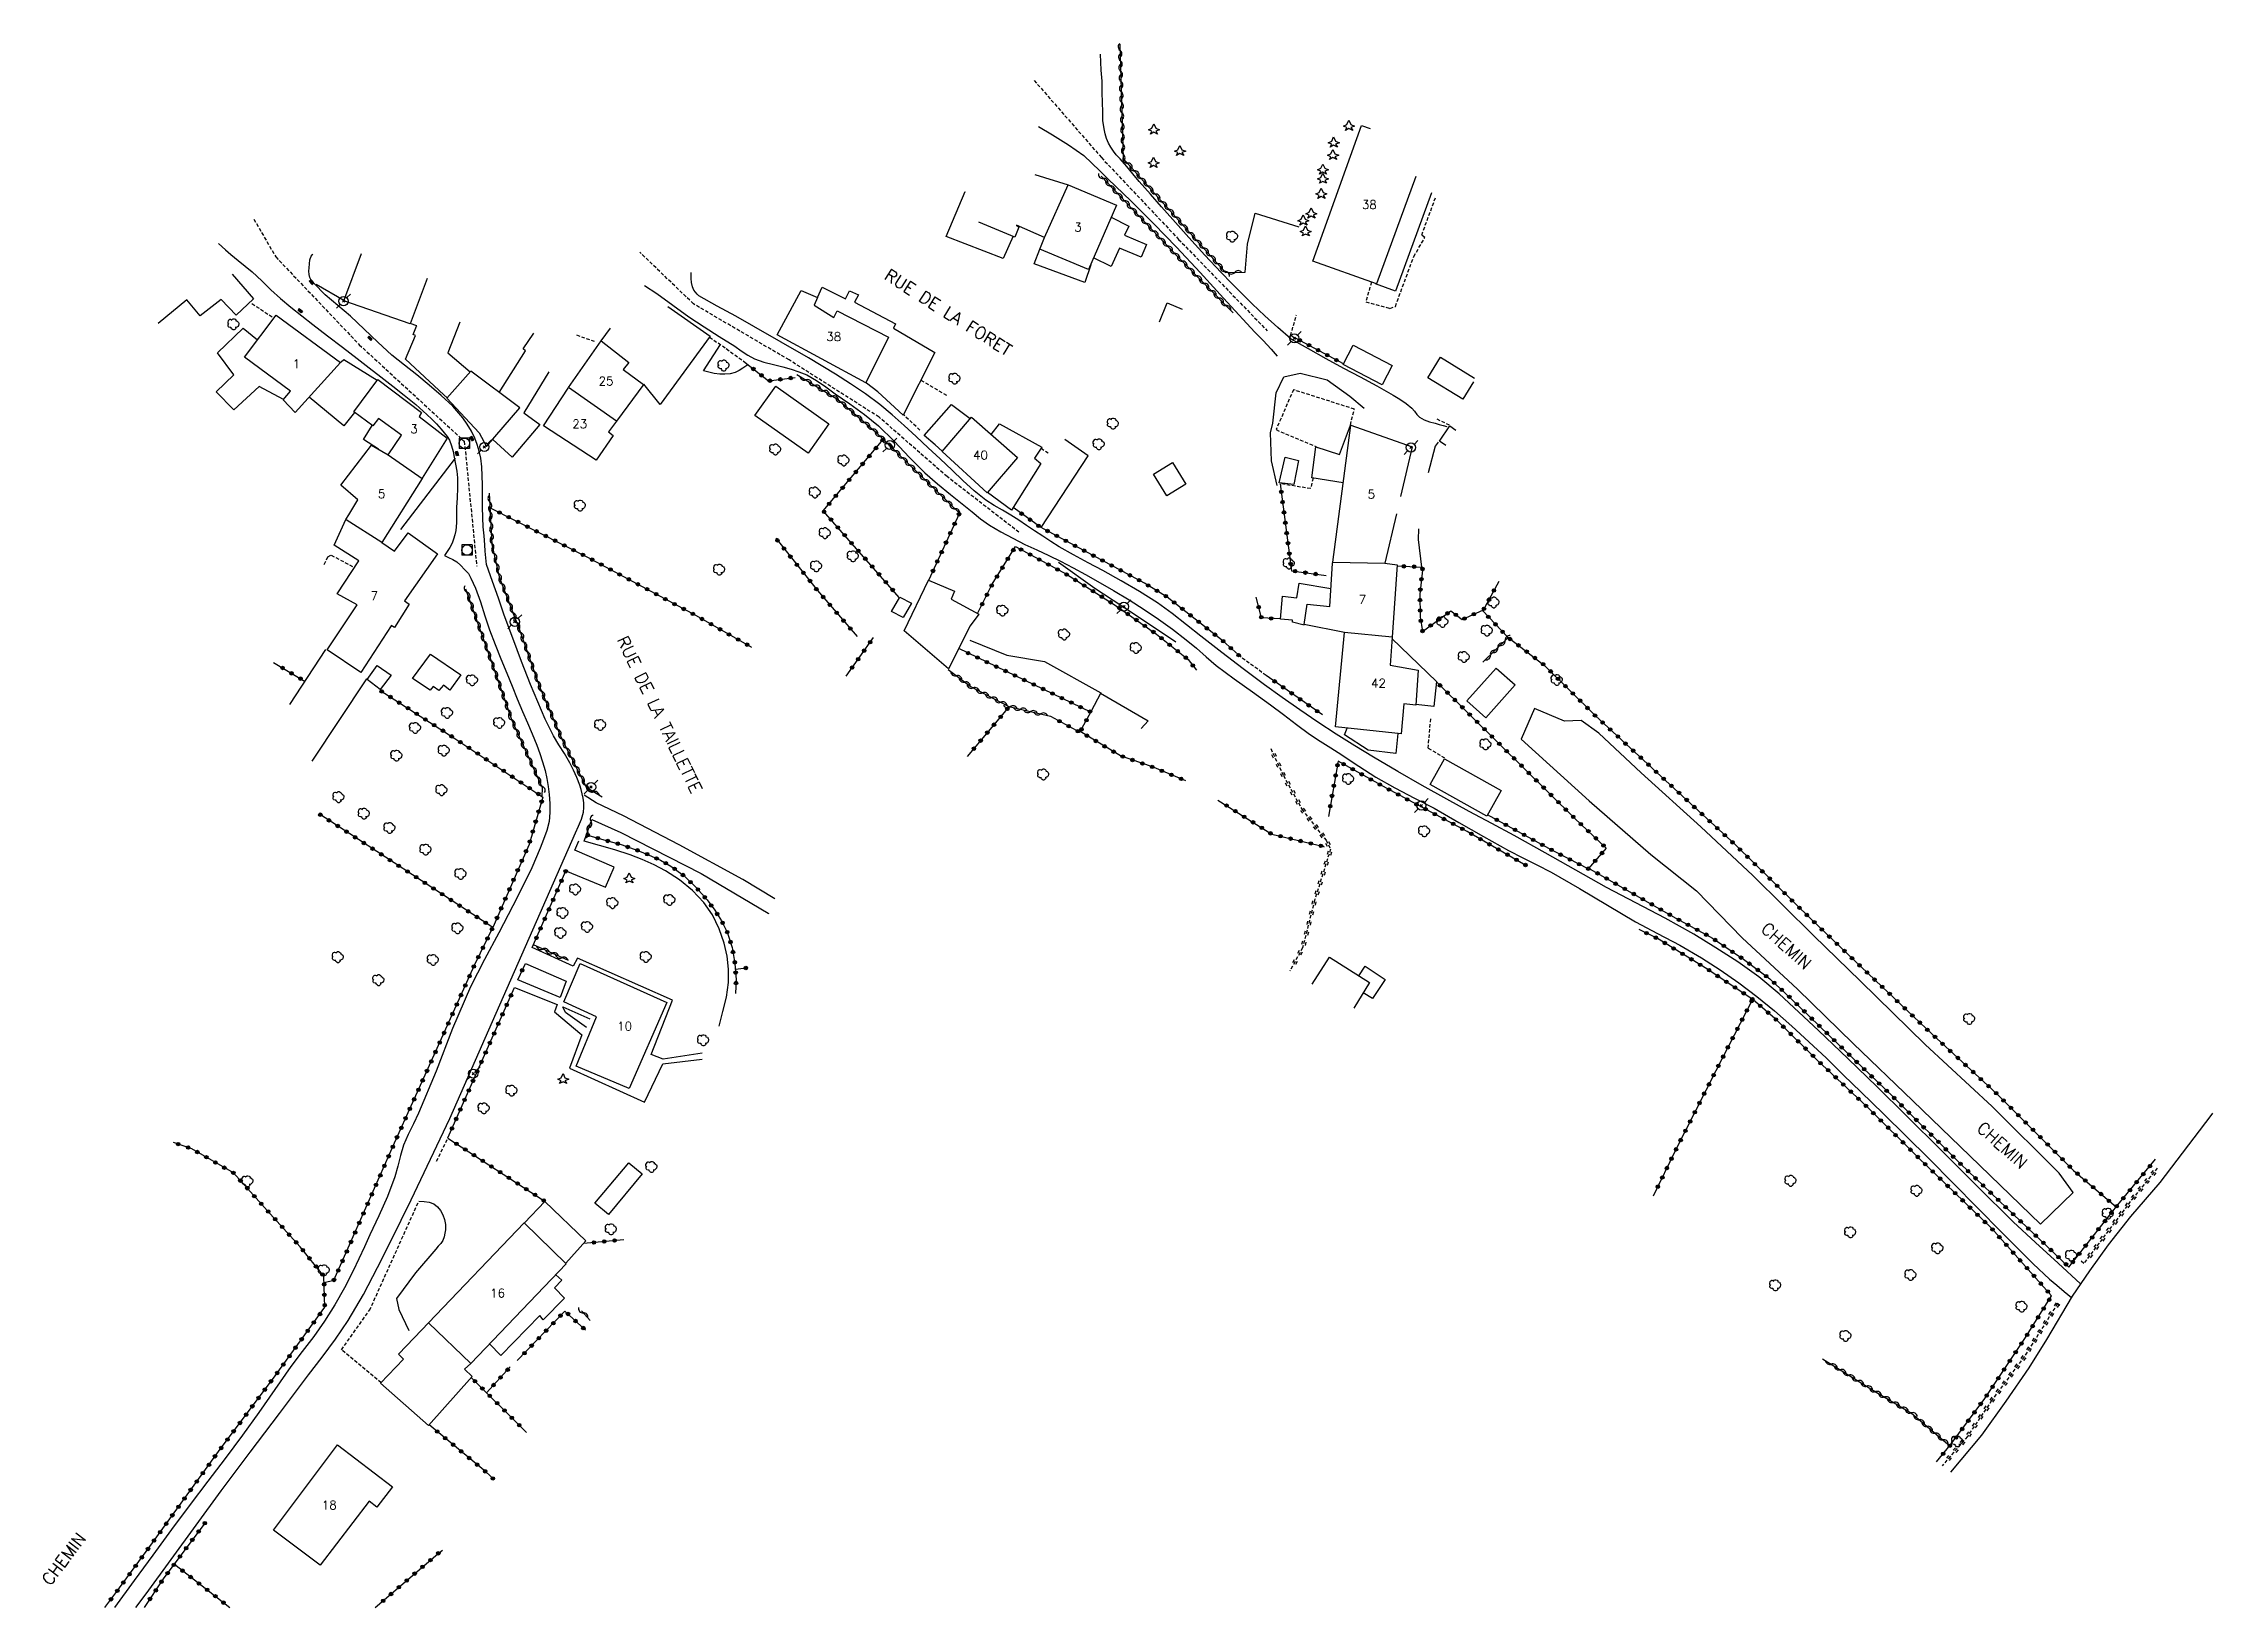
# Model space of a CAD drawing. Header units: millimetres. Extents: x 114000 to 115000, y 119000 to 120001.
# Drawn here: x 114235.1 to 114547.9, y 119675 to 119900.7 of the extents above; entities that cross this region are included whole.
import ezdxf
from ezdxf.enums import TextEntityAlignment as Align

# ---------------------------------------------------------------- set-up
doc = ezdxf.new("R2010")
doc.units = ezdxf.units.MM
doc.linetypes.add('DASHED', pattern=[0.75, 0.5, -0.25])
doc.layers.get('0').update_dxf_attribs({"linetype": 'CONTINUOUS'})
for name, color, linetype in [('W0001', 6, 'DASHED'), ('W0008', 7, 'CONTINUOUS'), ('W0014', 7, 'CONTINUOUS'), ('W0017', 7, 'CONTINUOUS'), ('W0071', 7, 'CONTINUOUS'), ('W0101', 7, 'CONTINUOUS'), ('W0104', 1, 'CONTINUOUS'), ('W0112', 1, 'DASHED'), ('W0132', 7, 'CONTINUOUS'), ('W0211', 2, 'CONTINUOUS'), ('W0220', 5, 'DASHED'), ('W0300', 7, 'CONTINUOUS'), ('W0303', 7, 'CONTINUOUS'), ('W0310', 3, 'CONTINUOUS'), ('W0323', 7, 'CONTINUOUS'), ('W0330', 7, 'CONTINUOUS'), ('W0333', 7, 'CONTINUOUS'), ('W0401', 7, 'CONTINUOUS'), ('W0420', 7, 'CONTINUOUS'), ('W0473', 7, 'CONTINUOUS'), ('W0989', 7, 'CONTINUOUS'), ('W0991', 7, 'CONTINUOUS'), ('W1102', 7, 'CONTINUOUS')]:
    doc.layers.add(name, color=color, linetype=linetype)
doc.styles.get("Standard").update_dxf_attribs({"font": 'romans.shx', "width": 0.85})

msp = doc.modelspace()

# ---------------------------------------------------------------- texts
at = {"layer": 'W0989'}
for s, rotation, p in [('RUE DE LA FORET', 327.6102, (114356.21, 119866.75)), ('RUE DE LA TAILLETTE', 295.9001, (114317.73, 119814.62)), ('CHEMIN', 318.0544, (114482.65, 119772.71)), ('CHEMIN', 318.0544, (114513.79, 119743.96)), ('CHEMIN', 52.9258, (114236.09, 119678.04))]:
    msp.add_text(s, height=1.75, rotation=rotation, dxfattribs=at).set_placement(p)
at = {"layer": 'W0991'}
for s, p in [('38', (114426.32, 119877.39)), ('3', (114384.3, 119874.14)), ('38', (114349.08, 119858.35)), ('1', (114271.57, 119854.43)), ('25', (114316.23, 119851.95)), ('23', (114312.44, 119845.77)), ('3', (114288.54, 119845.03)), ('40', (114370.24, 119841.27)), ('5', (114283.86, 119835.68)), ('5', (114426.62, 119835.62)), ('7', (114282.82, 119820.94)), ('7', (114425.32, 119820.41)), ('42', (114427.64, 119808.35)), ('10', (114318.91, 119758.89)), ('16', (114300.59, 119720.38)), ('18', (114276.32, 119689.8))]:
    msp.add_text(s, height=1.25, dxfattribs=at).set_placement(p, align=Align.MIDDLE_CENTER)

# ---------------------------------------------------------------- blocks, each defined once
blk = doc.blocks.new('T420')
for p, q in [((0.75, 0.75), (-0.75, 0.75)), ((-0.75, 0.75), (-0.75, -0.75)), ((0.75, 0.75), (0.75, -0.75)), ((0.75, -0.75), (-0.75, -0.75))]:
    blk.add_line(p, q)
blk.add_ellipse((0, 0), major_axis=(-0.53, 0.53), ratio=1, start_param=3.926991, end_param=10.210176)
blk = doc.blocks.new('T300')
for p, q in [((-0.8, 0.51), (-0.86, 0.34)), ((-0.86, 0.34), (-0.86, 0.17)), ((-0.86, 0.17), (-0.74, 0.06)), ((-0.69, 0.63), (-0.8, 0.51)), ((-0.8, -0.06), (-0.74, 0.06)), ((-0.74, 0.06), (-0.69, 0.11)), ((-0.57, 0.69), (-0.69, 0.63)), ((-0.46, 0.69), (-0.57, 0.69)), ((-0.29, 0.63), (-0.46, 0.69)), ((-0.29, 0.63), (-0.17, 0.74)), ((-0.23, 0.57), (-0.29, 0.63)), ((-0.17, 0.74), (-0.06, 0.8)), ((-0.06, 0.8), (0.06, 0.8)), ((0.06, 0.8), (0.23, 0.74)), ((0.23, 0.74), (0.34, 0.63)), ((0.34, 0.63), (0.4, 0.51)), ((0.46, 0.46), (0.34, 0.46)), ((0.4, 0.51), (0.4, 0.46)), ((0.57, 0.4), (0.46, 0.46)), ((0.57, 0.4), (0.69, 0.29)), ((0.69, 0.29), (0.74, 0.17)), ((0.74, 0.06), (0.69, -0.17)), ((0.74, 0.17), (0.74, 0.06)), ((-0.8, -0.17), (-0.8, -0.06)), ((-0.8, -0.23), (-0.8, -0.17)), ((-0.74, -0.34), (-0.8, -0.23)), ((-0.69, -0.4), (-0.74, -0.34)), ((-0.51, -0.46), (-0.69, -0.4)), ((-0.4, -0.46), (-0.51, -0.46)), ((-0.4, -0.46), (-0.34, -0.46)), ((-0.34, -0.46), (-0.34, -0.4)), ((-0.34, -0.51), (-0.34, -0.46)), ((-0.29, -0.63), (-0.34, -0.51)), ((-0.17, -0.74), (-0.29, -0.63)), ((-0.06, -0.8), (-0.17, -0.74)), ((0.06, -0.8), (-0.06, -0.8)), ((0.17, -0.74), (0.06, -0.8)), ((0.23, -0.69), (0.17, -0.74)), ((0.29, -0.46), (0.23, -0.46)), ((0.29, -0.63), (0.23, -0.69)), ((0.46, -0.4), (0.29, -0.46)), ((0.34, -0.51), (0.29, -0.63)), ((0.34, -0.51), (0.34, -0.46)), ((0.57, -0.34), (0.46, -0.4)), ((0.63, -0.29), (0.57, -0.34)), ((0.69, -0.17), (0.63, -0.29))]:
    blk.add_line(p, q)
blk = doc.blocks.new('T473')
for p, q in [((-0.166667, 0.166667), (0.166667, -0.166667)), ((-0.166667, -0.166667), (0.166667, 0.166667)), ((0.500001, 0.500001), (1.000002, 1.000002)), ((-1.000002, -1.000002), (-0.500001, -0.500001))]:
    blk.add_line(p, q)
blk.add_ellipse((0, 0), major_axis=(0.471405, 0.471405), ratio=1, start_param=5.4977871438, end_param=11.780972451)
blk = doc.blocks.new('T401')
for p, q in [((-0.3, 0.3), (0, 0.3)), ((-0.3, -0.25), (-0.3, 0.3)), ((-0.3, 0.15), (0, 0.15)), ((-0.3, 0), (0, 0)), ((0, 0.3), (0, -0.25)), ((-0.3, -0.15), (0, -0.15)), ((-0.3, -0.25), (-0.3, -0.3)), ((-0.3, -0.3), (0, -0.3)), ((0, -0.3), (0, -0.25))]:
    blk.add_line(p, q)
blk = doc.blocks.new('T303')
for p, q in [((-0.77, 0), (-0.28, 0.21)), ((-0.28, -0.21), (-0.77, 0)), ((-0.28, 0.21), (0, 0.83)), ((0, 0.83), (0.28, 0.21)), ((0.28, 0.21), (0.83, 0)), ((0.83, 0), (0.28, -0.21)), ((-0.49, -0.63), (-0.28, -0.21)), ((0, -0.35), (-0.49, -0.63)), ((0.56, -0.63), (0, -0.35)), ((0.28, -0.21), (0.56, -0.63))]:
    blk.add_line(p, q)
blk = doc.blocks.new('t310o')
at = {"color": 0, "linetype": 'Continuous'}
for centre, start, end in [((-0.5, 0.38), 216.8699, 323.1304), ((0.5, -0.37), 36.8699, 143.1303)]:
    blk.add_arc(centre, 0.625, start, end, dxfattribs=at)
blk = doc.blocks.new('t323o')
at = {"color": 0, "linetype": 'Continuous'}
for radius in [0.25, 0.15]:
    blk.add_circle((0, 0), radius, dxfattribs=at)
blk = doc.blocks.new('t220o')
at = {"color": 0, "linetype": 'Continuous'}
for p, q in [((-0.25, 0.25), (0.25, 0.25)), ((-0.25, -0.25), (0.25, -0.25))]:
    blk.add_line(p, q, dxfattribs=at)

# ---------------------------------------------------------------- linework, layer by layer
at = {"layer": 'W0001'}
for points in [[(114377.98, 119895.31), (114387.68, 119884.18), (114398.82, 119872.38), (114411.59, 119859.2)], [(114265.43, 119875.3), (114268.59, 119869.86), (114280.63, 119857.19), (114295.79, 119843.25), (114297.58, 119825.25)], [(114375.78, 119830.13), (114365.42, 119838.15), (114355.6, 119846.74), (114342.63, 119854.99), (114328.85, 119863.07), (114321.1, 119870.53)]]:
    msp.add_lwpolyline(points, dxfattribs=at)
at = {"layer": 'W0008'}
for points in [[(114378.62, 119888.67), (114380.63, 119887.45), (114382.94, 119886.03), (114385.12, 119884.46), (114386.32, 119883.39), (114387.47, 119882.26), (114388.61, 119881.13), (114391.95, 119877.88), (114395.25, 119874.6), (114398.5, 119871.27), (114401.91, 119867.62), (114405.27, 119863.92), (114408.65, 119860.23), (114409.82, 119859), (114411, 119857.77), (114412.16, 119856.52), (114412.45, 119856.19), (114412.75, 119855.86), (114413.04, 119855.52)], [(114414.98, 119858.03), (114413.11, 119859.69), (114411.25, 119861.35), (114409.42, 119863.06), (114407.91, 119864.55), (114406.42, 119866.07), (114404.95, 119867.6), (114402.6, 119870.11), (114400.28, 119872.67), (114397.98, 119875.24), (114396.35, 119877.06), (114394.74, 119878.88), (114393.14, 119880.73), (114392.23, 119881.82), (114391.33, 119882.91), (114390.4, 119883.98), (114390.21, 119884.17), (114390.02, 119884.37), (114389.82, 119884.57)], [(114299, 119825.49), (114298.91, 119826.44), (114298.82, 119827.39), (114298.74, 119828.34), (114298.63, 119829.63), (114298.52, 119830.92), (114298.44, 119832.21), (114298.41, 119833.8), (114298.43, 119835.39), (114298.4, 119836.98), (114298.37, 119838.27), (114298.32, 119839.57), (114298.16, 119840.84), (114297.94, 119841.82), (114297.66, 119842.79), (114297.31, 119843.72), (114296.81, 119844.73), (114296.22, 119845.7), (114295.59, 119846.63), (114294.12, 119848.33), (114292.45, 119849.87), (114290.73, 119851.35), (114288.96, 119852.82), (114287.14, 119854.24), (114285.36, 119855.7), (114283.33, 119857.54), (114281.35, 119859.43), (114279.36, 119861.31), (114277.55, 119862.85), (114275.74, 119864.37), (114274.11, 119866.07), (114273.88, 119866.33), (114273.66, 119866.6), (114273.49, 119866.88), (114273.39, 119867.32), (114273.38, 119867.79), (114273.41, 119868.26), (114273.44, 119868.85), (114273.51, 119869.42), (114273.7, 119869.94), (114273.95, 119870.26), (114273.95, 119870.26), (114273.95, 119870.26)], [(114321.77, 119865.74), (114323.56, 119864.55), (114325.85, 119862.87), (114328.18, 119861.23), (114330.36, 119859.78), (114332.57, 119858.37), (114334.79, 119856.97), (114335.73, 119856.32), (114336.67, 119855.68), (114337.66, 119855.13), (114338.98, 119854.66), (114340.37, 119854.34), (114341.75, 119853.99), (114342.91, 119853.64), (114344.06, 119853.28), (114345.17, 119852.83), (114346.6, 119852.03), (114347.95, 119851.09), (114349.29, 119850.12), (114351.41, 119848.64), (114353.5, 119847.11), (114355.51, 119845.49), (114357.8, 119843.28), (114359.98, 119840.93), (114362.23, 119838.68), (114364.06, 119837.1), (114365.93, 119835.57), (114367.82, 119834.06), (114369.04, 119833.07), (114370.26, 119832.08), (114371.53, 119831.16), (114373.18, 119830.17), (114374.9, 119829.27), (114376.62, 119828.38)], [(114378.01, 119830.33), (114376.89, 119831.1), (114375.77, 119831.86), (114374.63, 119832.6), (114373.42, 119833.32), (114372.19, 119834.01), (114371.01, 119834.76), (114369.31, 119836.11), (114367.71, 119837.59), (114366.13, 119839.08), (114364.4, 119840.7), (114362.69, 119842.33), (114360.97, 119843.94), (114359.25, 119845.52), (114357.52, 119847.07), (114355.73, 119848.55), (114353.65, 119850.08), (114351.49, 119851.52), (114349.31, 119852.92), (114345.45, 119855.3), (114341.51, 119857.56), (114337.56, 119859.8), (114334.93, 119861.29), (114332.28, 119862.76), (114329.63, 119864.23)], [(114292.92, 119826.79), (114293.53, 119826.5), (114294.15, 119826.2), (114294.73, 119825.85), (114295.31, 119825.35), (114295.84, 119824.77), (114296.37, 119824.2)]]:
    msp.add_lwpolyline(points, dxfattribs=at)
at = {"layer": 'W0014'}
for points in [[(114389.82, 119884.57), (114389.43, 119885.12), (114389.04, 119885.67), (114388.7, 119886.25), (114388.43, 119886.92), (114388.23, 119887.61), (114388.07, 119888.32), (114387.9, 119889.55), (114387.86, 119890.82), (114387.83, 119892.08), (114387.8, 119893.64), (114387.8, 119895.21), (114387.64, 119896.77), (114387.54, 119899.08)], [(114260.32, 119871.78), (114261.34, 119870.86), (114262.11, 119870.18), (114263.15, 119869.35), (114264.18, 119868.53), (114265.2, 119867.68), (114266.57, 119866.42), (114267.9, 119865.12), (114269.26, 119863.86), (114270.79, 119862.59), (114272.37, 119861.35), (114273.95, 119860.12), (114276.08, 119858.47), (114278.22, 119856.82), (114280.36, 119855.18), (114282.07, 119853.87), (114283.77, 119852.55), (114285.46, 119851.22), (114287.13, 119849.9), (114288.79, 119848.56), (114290.38, 119847.14), (114291.1, 119846.46), (114291.8, 119845.75), (114292.47, 119845.01), (114292.9, 119844.49), (114293.31, 119843.96), (114293.65, 119843.4), (114293.96, 119842.61), (114294.17, 119841.78), (114294.35, 119840.94), (114294.54, 119839.95), (114294.69, 119838.96), (114294.8, 119837.96), (114294.82, 119836.54), (114294.75, 119835.11), (114294.67, 119833.68), (114294.68, 119832.58), (114294.68, 119831.48), (114294.57, 119830.39), (114294.43, 119829.77), (114294.25, 119829.15), (114294.02, 119828.56), (114293.7, 119827.95), (114293.31, 119827.37), (114292.92, 119826.79)], [(114329.63, 119864.23), (114329.38, 119864.49), (114329.12, 119864.75), (114328.9, 119865.03), (114328.68, 119865.55), (114328.57, 119866.14), (114328.53, 119866.73), (114328.51, 119867.6)]]:
    msp.add_lwpolyline(points, dxfattribs=at)
at = {"layer": 'W0017'}
for points in [[(114408.4, 119867.63), (114408.77, 119871.7), (114409.83, 119876.18), (114416.17, 119874.2)], [(114336.7, 119854.3), (114335.98, 119853.82), (114335.43, 119853.47), (114334.87, 119853.18), (114334.13, 119853), (114333.38, 119852.93), (114332.62, 119852.93), (114331.83, 119853.03), (114331.07, 119853.23), (114330.28, 119853.43), (114332.73, 119857.2)], [(114414.98, 119858.03), (114417.51, 119856.62), (114420.05, 119855.21), (114422.59, 119853.81), (114425, 119852.54), (114427.42, 119851.27), (114429.77, 119849.89), (114430.7, 119849.31), (114431.63, 119848.72), (114432.47, 119848.03), (114432.83, 119847.6), (114433.17, 119847.14), (114433.55, 119846.75), (114434.24, 119846.35), (114435.02, 119846.08), (114435.82, 119845.85), (114436.38, 119845.68), (114436.95, 119845.53), (114437.52, 119845.38)], [(114413.02, 119836.88), (114412.2, 119840.42), (114412.08, 119844.48), (114412.38, 119845.88), (114412.88, 119850.22), (114414, 119852.53), (114416.32, 119853.08), (114420.22, 119852.1), (114423.52, 119849.78), (114425.57, 119848.02)], [(114378.97, 119830.83), (114385.78, 119841.17), (114382.4, 119843.53)], [(114436.27, 119843.12), (114435.83, 119842.53), (114434.81, 119838.68)], [(114433.39, 119830.63), (114433.38, 119829.07), (114433.83, 119825.1)], [(114340.59, 119777.25), (114335.97, 119780.02), (114326.78, 119785.03), (114318.77, 119789.2), (114314.83, 119791.08), (114313.07, 119792.22)], [(114314.17, 119788.67), (114318.37, 119786.8), (114329.93, 119780.92), (114339.6, 119775.17), (114339.7, 119775.11)], [(114310.43, 119781.27), (114316.17, 119778.92), (114317.38, 119781.83), (114311.72, 119784.28)], [(114330.08, 119754.98), (114324.48, 119754.1), (114322.72, 119754.8), (114325.83, 119762.63), (114312.1, 119768.7), (114311.47, 119767.53), (114305.58, 119770.23)], [(114304.6, 119767.9), (114310.47, 119765.38), (114309.6, 119763), (114303.5, 119765.58)], [(114303.03, 119764.48), (114309.17, 119762.02), (114308.82, 119760.93), (114312.75, 119757.62)], [(114313.4, 119758.7), (114310.38, 119760.83), (114310.02, 119761.67), (114313.9, 119759.93)], [(114312.75, 119757.62), (114310.98, 119752.82), (114321.78, 119747.9), (114324.43, 119753.47), (114330.08, 119754.1)], [(114289.22, 119733.63), (114289.98, 119733.57), (114290.73, 119733.48), (114291.4, 119733.23), (114291.92, 119732.82), (114292.37, 119732.28), (114292.7, 119731.68), (114292.93, 119731), (114293.07, 119730.27), (114293.07, 119729.52), (114293, 119729), (114292.88, 119728.48), (114292.68, 119727.98), (114292.38, 119727.53), (114292.02, 119727.12), (114291.67, 119726.7), (114288.73, 119723.3), (114286.02, 119719.58), (114286.33, 119718.02), (114287.77, 119714.97)]]:
    msp.add_lwpolyline(points, dxfattribs=at)
at = {"layer": 'W0071'}
for points in [[(114376.62, 119828.38), (114378.35, 119827.58), (114380.08, 119826.79), (114381.8, 119825.96), (114383.6, 119825.01), (114385.38, 119824.03), (114387.16, 119823.02), (114389.42, 119821.71), (114391.66, 119820.37), (114393.86, 119818.97), (114395.92, 119817.58), (114397.94, 119816.13), (114399.92, 119814.63), (114401.37, 119813.41), (114402.79, 119812.15), (114404.24, 119810.93), (114406.81, 119808.99), (114409.45, 119807.13), (114412.08, 119805.25), (114413.95, 119803.83), (114415.81, 119802.39), (114417.71, 119801.01), (114419.24, 119799.99), (114420.79, 119799.01), (114422.35, 119798.03), (114423.98, 119796.94), (114425.61, 119795.86), (114427.26, 119794.81), (114430.02, 119793.25), (114432.84, 119791.79), (114435.65, 119790.31), (114439.23, 119788.28), (114442.79, 119786.22), (114446.38, 119784.23), (114448.44, 119783.17), (114450.5, 119782.14), (114452.55, 119781.08), (114456.63, 119778.76), (114460.65, 119776.32), (114464.69, 119773.95), (114467.88, 119772.23), (114471.08, 119770.55), (114474.21, 119768.75), (114476.93, 119766.99), (114479.6, 119765.13), (114482.19, 119763.18), (114484.77, 119761.08), (114487.27, 119758.88), (114489.73, 119756.64), (114492.25, 119754.26), (114494.73, 119751.83), (114497.21, 119749.4), (114500.49, 119746.21), (114503.76, 119743.01), (114507.01, 119739.79), (114510.53, 119736.25), (114514.02, 119732.68), (114517.54, 119729.13), (114519.81, 119726.86), (114522.08, 119724.59), (114524.43, 119722.4), (114525.47, 119721.51), (114526.53, 119720.62), (114527.58, 119719.74)], [(114528.89, 119721.69), (114525.65, 119724.67), (114522.41, 119727.65), (114519.2, 119730.66), (114514.02, 119735.73), (114508.91, 119740.88), (114503.77, 119746), (114499.57, 119750.11), (114495.35, 119754.2), (114491.09, 119758.24), (114488.28, 119760.9), (114485.45, 119763.53), (114482.5, 119766.01), (114479.47, 119768.18), (114476.31, 119770.2), (114473.11, 119772.14), (114468.97, 119774.46), (114464.75, 119776.66), (114460.55, 119778.88), (114456.1, 119781.37), (114451.66, 119783.89), (114447.21, 119786.39), (114443.98, 119788.14), (114440.74, 119789.87), (114437.52, 119791.63), (114433.96, 119793.61), (114430.42, 119795.62), (114426.91, 119797.68), (114424.21, 119799.33), (114421.54, 119801.02), (114418.89, 119802.75), (114416.3, 119804.49), (114413.73, 119806.28), (114411.19, 119808.1), (114408.11, 119810.41), (114405.06, 119812.77), (114402.02, 119815.13), (114399.95, 119816.76), (114397.89, 119818.4), (114395.77, 119819.95), (114393.19, 119821.58), (114390.54, 119823.11), (114387.87, 119824.6), (114385.77, 119825.74), (114383.67, 119826.86), (114381.6, 119828.04), (114380.4, 119828.79), (114379.21, 119829.56), (114378.01, 119830.33)], [(114248.43, 119675), (114249.91, 119677.01), (114253.51, 119681.96), (114257.11, 119686.9), (114260.72, 119691.83), (114264.91, 119697.42), (114269.14, 119702.98), (114273.32, 119708.57), (114275.27, 119711.15), (114277.22, 119713.74), (114279.05, 119716.4), (114281.26, 119720.17), (114283.26, 119724.06), (114285.22, 119727.97), (114288.12, 119733.81), (114290.92, 119739.68), (114293.72, 119745.57), (114311.82, 119786.75), (114312.26, 119787.74), (114312.7, 119788.74), (114312.98, 119789.77), (114313.03, 119790.43), (114313.01, 119791.11), (114312.94, 119791.78), (114312.81, 119792.41), (114312.63, 119793.04), (114312.43, 119793.66), (114312.01, 119794.76), (114311.53, 119795.83), (114311.01, 119796.89), (114310.26, 119798.2), (114309.44, 119799.47), (114308.66, 119800.77), (114307.46, 119803.18), (114306.38, 119805.66), (114305.35, 119808.16), (114304.02, 119811.48), (114302.78, 119814.83), (114301.56, 119818.19), (114300.7, 119820.62), (114299.85, 119823.05), (114299, 119825.49)], [(114296.37, 119824.2), (114296.72, 119823.49), (114297.07, 119822.77), (114297.4, 119822.06), (114298.14, 119820.08), (114298.77, 119818.05), (114299.43, 119816.04), (114300.23, 119813.94), (114301.07, 119811.86), (114301.92, 119809.78), (114302.67, 119807.94), (114303.42, 119806.1), (114304.18, 119804.27), (114304.88, 119802.66), (114305.59, 119801.05), (114306.24, 119799.43), (114306.68, 119798.22), (114307.09, 119797), (114307.43, 119795.77), (114307.68, 119794.62), (114307.88, 119793.45), (114308.02, 119792.28), (114308.12, 119790.99), (114308.14, 119789.68), (114308.03, 119788.4), (114307.71, 119787.1), (114307.23, 119785.83), (114306.73, 119784.57), (114305.53, 119781.74), (114304.17, 119778.99), (114302.79, 119776.24), (114300.77, 119772.35), (114298.69, 119768.48), (114296.7, 119764.57), (114294.11, 119758.53), (114291.73, 119752.38), (114289.2, 119746.31), (114288.45, 119744.78), (114287.7, 119743.26), (114287.04, 119741.71), (114286.58, 119740.2), (114286.2, 119738.66), (114285.77, 119737.14), (114284.69, 119734.31), (114283.44, 119731.54), (114282.16, 119728.78), (114281.39, 119727.04), (114280.6, 119725.3), (114279.78, 119723.59), (114278.49, 119721.12), (114277.11, 119718.69), (114275.64, 119716.32), (114274.07, 119714.11), (114272.41, 119711.95), (114270.77, 119709.79), (114268.44, 119706.49), (114266.15, 119703.16), (114263.81, 119699.86), (114261.32, 119696.53), (114258.79, 119693.22), (114256.27, 119689.9), (114253.56, 119686.25), (114250.87, 119682.57), (114248.19, 119678.9), (114245.36, 119675)]]:
    msp.add_lwpolyline(points, dxfattribs=at)
at = {"layer": 'W0101'}
for points in [[(114418.18, 119869.25), (114425.18, 119888.82), (114426.42, 119888.39)], [(114378.07, 119881.75), (114382.86, 119880.25), (114382.86, 119880.25)], [(114433.03, 119881.43), (114427.37, 119865.97), (114418.18, 119869.25)], [(114382.86, 119880.25), (114389.83, 119877.33), (114385.83, 119868.03), (114378.78, 119870.95), (114379.47, 119872.66)], [(114379.47, 119872.66), (114375.44, 119874.43), (114375.75, 119874.12), (114375.21, 119872.72), (114370.02, 119874.88)], [(114287.98, 119860.18), (114278.4, 119863.5), (114280.94, 119870.36)], [(114262.3, 119867.35), (114265.37, 119863.78), (114262.9, 119861.45), (114260.73, 119863.69), (114257.71, 119861.36), (114255.77, 119863.68), (114251.65, 119860.25)], [(114290.45, 119866.75), (114287.98, 119860.18)], [(114340.89, 119858.6), (114344.38, 119865.02), (114346.72, 119864), (114346.27, 119862.87), (114349.07, 119861.13), (114349.57, 119862.08), (114356.98, 119858.27), (114353.68, 119851.68)], [(114325.13, 119862.7), (114331.23, 119858.4)], [(114277.93, 119854.6), (114271.4, 119847.43), (114269.67, 119849.22), (114270.72, 119850.5), (114264.07, 119855.38), (114268.63, 119861.43)], [(114268.63, 119861.43), (114277.93, 119854.6)], [(114315.52, 119857.75), (114316.87, 119859.55)], [(114310.84, 119851.01), (114315.52, 119857.75)], [(114331.23, 119858.4), (114324.03, 119848.57), (114321.67, 119851.47)], [(114353.68, 119851.68), (114340.89, 119858.6)], [(114284.8, 119841.28), (114286.73, 119844.12), (114283.43, 119846.52), (114282.58, 119845.48), (114279.87, 119847.48), (114283.32, 119852.17)], [(114283.32, 119852.17), (114289.6, 119847.43), (114289.28, 119846.82), (114293.3, 119843.72)], [(114307.23, 119845.47), (114310.78, 119850.93), (114310.84, 119851.01)], [(114321.67, 119851.47), (114317.73, 119846.14)], [(114364.7, 119841.8), (114368.93, 119846.72), (114375.58, 119840.93), (114371.22, 119835.82)], [(114293.3, 119843.72), (114289.72, 119837.92), (114289.7, 119837.9)], [(114317.73, 119846.14), (114316.58, 119844.6), (114317.27, 119844.08), (114314.8, 119840.53), (114307.23, 119845.47)], [(114421.04, 119825.83), (114423.67, 119845.58), (114432.48, 119842.47), (114430.82, 119835.31)], [(114278.7, 119831.97), (114279.12, 119832.65), (114280.43, 119834.8), (114277.97, 119836.93), (114282.38, 119842.7), (114284.8, 119841.28)], [(114371.22, 119835.82), (114364.7, 119841.8)], [(114289.7, 119837.9), (114283.88, 119828.67)], [(114280.32, 119819.68), (114277.43, 119821.23), (114280.57, 119826.03), (114277.02, 119828.27), (114278.7, 119831.97)], [(114430.22, 119832.77), (114428.57, 119825.67)], [(114283.88, 119828.67), (114285.73, 119827.38), (114287.7, 119830.03), (114291.93, 119827.02), (114287.17, 119820.23), (114287.82, 119819.78), (114285.73, 119816.38), (114285.23, 119816.66)], [(114422.73, 119815.67), (114416.9, 119816.82), (114417.33, 119819.78), (114420.62, 119819.43), (114421.02, 119825.67), (114421.04, 119825.83)], [(114428.57, 119825.67), (114430.32, 119825.43), (114429.59, 119814.98)], [(114285.22, 119816.65), (114280.88, 119809.92), (114276, 119813.17), (114280.32, 119819.68)], [(114421.42, 119802.08), (114422.73, 119815.67)], [(114429.59, 119814.98), (114429.32, 119810.97), (114433.38, 119810.22), (114433.02, 119805.18), (114431.3, 119805.37), (114430.9, 119801.03), (114421.42, 119802.08)]]:
    msp.add_lwpolyline(points, dxfattribs=at)
for points in [[(114324.98, 119762.28), (114319.58, 119749.88), (114311.92, 119753.13), (114314.87, 119760.23), (114310.13, 119762.38), (114312.5, 119767.9)], [(114290.63, 119716.07), (114304.42, 119730.53), (114310.48, 119724.6), (114296.72, 119710.22)], [(114268.27, 119686.15), (114277.5, 119698.48), (114285.43, 119692.42), (114283.17, 119689.5), (114282.07, 119690.37), (114274.98, 119681.12)]]:
    msp.add_lwpolyline(points, close=True, dxfattribs=at)
at = {"layer": 'W0104'}
for points in [[(114374.94, 119872.83), (114373.53, 119869.62), (114365.28, 119872.78), (114368.02, 119879.27), (114368.02, 119879.27)], [(114435.27, 119879.08), (114430.08, 119864.92), (114427.22, 119865.98)], [(114389.08, 119875.58), (114391.63, 119874.3), (114391, 119873), (114394.18, 119871.63), (114393.42, 119869.83), (114390.28, 119871.13), (114389.08, 119868.47), (114386.56, 119869.72)], [(114386.13, 119868.73), (114385.3, 119866.18), (114378, 119868.87), (114378.78, 119870.95)], [(114278.43, 119863.58), (114274.44, 119865.85)], [(114346.72, 119864), (114347.42, 119865.5), (114350.78, 119863.8), (114351.33, 119864.98), (114352.62, 119864.38), (114352.08, 119863.32), (114358, 119860.18), (114357.68, 119859.58), (114363.67, 119856.07), (114359.1, 119847.02), (114355.42, 119850.37), (114353.81, 119851.62), (114353.68, 119851.68)], [(114396.07, 119860.5), (114397.17, 119863.22), (114399.33, 119862.32)], [(114269.72, 119849.28), (114266.22, 119851.17), (114262.57, 119847.78), (114260.02, 119850.38), (114262.57, 119852.82), (114260.17, 119856.02), (114263.9, 119859.58), (114265.95, 119857.87)], [(114293.3, 119849.52), (114292.82, 119849.96), (114287.32, 119855.08), (114288.77, 119858.53), (114288.43, 119858.68), (114288.9, 119859.87), (114288.92, 119859.92), (114288, 119860.23)], [(114295.15, 119860.44), (114293.43, 119856.03), (114296.62, 119853.28)], [(114300.82, 119850.3), (114304.6, 119856.32), (114304.27, 119856.58), (114305.83, 119858.86)], [(114277.93, 119854.6), (114278.04, 119854.72), (114278.42, 119855.03), (114283.24, 119852.07)], [(114307.96, 119853.28), (114304.38, 119847.38), (114306.67, 119845.68), (114302.68, 119840.97), (114299.88, 119843.52)], [(114441.35, 119851.84), (114439.8, 119849.32), (114434.77, 119852.42), (114436.6, 119855.38)], [(114436.6, 119855.38), (114441.49, 119852.35)], [(114279.93, 119847.43), (114278.42, 119845.47), (114273.41, 119849.64)], [(114364.72, 119841.83), (114363.68, 119842.73), (114362.13, 119844.08), (114366.07, 119848.57), (114368.77, 119846.53)], [(114283.39, 119842.11), (114281.27, 119843.52), (114282.52, 119845.53)], [(114371.8, 119844.22), (114372.98, 119845.77), (114379.07, 119842.4), (114378.03, 119840.82), (114378.93, 119840.07), (114374.72, 119833.32), (114371.26, 119835.87)], [(114422.56, 119837.25), (114418.03, 119837.97), (114418.58, 119842.47), (114422.03, 119841.33), (114423.58, 119845.6)], [(114437.37, 119842.63), (114436.43, 119843.27), (114437.93, 119845.47), (114438.79, 119844.87)], [(114416.93, 119816.72), (114415.22, 119817.18), (114415.23, 119817.47), (114413.52, 119817.57), (114413.78, 119820.93), (114415.88, 119820.68), (114416.2, 119822.78), (114420.78, 119822)], [(114270.62, 119805.28), (114275.83, 119813.22)], [(114429.58, 119814.79), (114436, 119808.58), (114435.62, 119805), (114433.03, 119805.3)], [(114281.67, 119808.99), (114273.78, 119797.1)], [(114430.43, 119801.09), (114430.13, 119798.23), (114426.13, 119798.7), (114422.72, 119800.9), (114423.12, 119801.89)], [(114424.8, 119766.15), (114425.73, 119767.53), (114428.6, 119765.63), (114426.8, 119762.88), (114425.44, 119763.7)], [(114304.45, 119730.5), (114307.38, 119733.6), (114313.3, 119727.9), (114310.41, 119724.68)], [(114308.97, 119723.02), (114309.87, 119722.22), (114308.78, 119721.12), (114310.23, 119719.62), (114307.18, 119716.5), (114306.68, 119717.12), (114301.07, 119711.38), (114299.43, 119713.05)], [(114296.72, 119710.22), (114295.83, 119709.42), (114296.92, 119708.33), (114290.63, 119701.27), (114283.72, 119707.37), (114287, 119710.83), (114286.28, 119711.57), (114289.67, 119715.06), (114290.63, 119716.07)]]:
    msp.add_lwpolyline(points, dxfattribs=at)
for points in [[(114428.18, 119851.4), (114422.53, 119854.33), (114424, 119857.13), (114429.63, 119854.2)], [(114299, 119842.48), (114303.78, 119848.08), (114296.72, 119853.38), (114293.27, 119849.48), (114297.92, 119844.48)], [(114345.37, 119841.52), (114337.7, 119846.97), (114340.72, 119851.2), (114348.38, 119845.77)], [(114397.1, 119835.38), (114395.17, 119838.52), (114397.92, 119840.2), (114399.83, 119837.07)], [(114416.1, 119840.5), (114415.42, 119837), (114413.32, 119837.27), (114414.2, 119840.97)], [(114365.6, 119810.42), (114359.23, 119815.92), (114362.72, 119823.2), (114366.48, 119821.62), (114366.03, 119820.5), (114370, 119818.33), (114368.77, 119816.62)], [(114359.07, 119817.83), (114357.42, 119818.72), (114358.62, 119820.77), (114360.3, 119819.9)], [(114288.33, 119809.05), (114290.92, 119812.53), (114295.3, 119809.57), (114293.68, 119807.33), (114292.8, 119808.08), (114292.13, 119807.3), (114291.28, 119807.87), (114290.88, 119807.33)], [(114281.78, 119808.9), (114283.2, 119810.93), (114285.22, 119809.5), (114283.63, 119807.43)], [(114440.4, 119805.8), (114444.6, 119810.53), (114447.33, 119808.12), (114443.13, 119803.37)], [(114443.28, 119789.18), (114435.1, 119793.72), (114437.17, 119797.43), (114445.33, 119792.9)], [(114314.62, 119733.33), (114319.5, 119739.18), (114321.43, 119737.57), (114316.57, 119731.72)]]:
    msp.add_lwpolyline(points, close=True, dxfattribs=at)
at = {"layer": 'W0112'}
for points in [[(114425.8, 119863.38), (114429.3, 119862.42), (114430.08, 119862.72), (114432.72, 119869.9), (114434.33, 119872.63), (114433.87, 119873), (114435.88, 119878.43)], [(114426.62, 119866.23), (114425.8, 119863.38)], [(114265.15, 119863.12), (114268.33, 119861.03)], [(114414.97, 119858.53), (114415.8, 119861.5)], [(114311.97, 119858.6), (114314.5, 119857.68)], [(114331.15, 119858.28), (114333.58, 119856.62), (114336.3, 119854.62)], [(114361.65, 119852.07), (114365.48, 119849.82)], [(114423.58, 119845.6), (114424.17, 119847.88), (114415.37, 119850.7), (114412.87, 119844.93), (114418.87, 119842.37)], [(114361.5, 119844.87), (114359.13, 119847.08)], [(114437.9, 119845.58), (114436.1, 119846.43)], [(114378.98, 119842.28), (114380.07, 119841.52)], [(114418.2, 119837.93), (114417.87, 119836.42), (114413.47, 119837.13)], [(114275.58, 119825.5), (114276.1, 119826.58), (114276.58, 119826.82), (114279.93, 119825.07)], [(114411.43, 119809.48), (114407.82, 119812.1)], [(114437.22, 119797.52), (114434.8, 119798.98), (114435.2, 119803.43)], [(114291.78, 119739.4), (114293.42, 119742.73)], [(114283.8, 119707.45), (114278.07, 119712.2), (114282.13, 119717.9), (114289.22, 119733.63)], [(114529.35, 119724.63), (114528.97, 119725)], [(114525.93, 119718.57), (114525.58, 119718.85)]]:
    msp.add_lwpolyline(points, dxfattribs=at)
at = {"layer": 'W0132'}
msp.add_lwpolyline([(114418.07, 119764.96), (114420.57, 119768.83), (114426.33, 119765.18), (114424.1, 119761.49)], dxfattribs=at)
at = {"layer": 'W0211'}
msp.add_lwpolyline([(114381.48, 119825.83), (114386.72, 119822.08), (114391.87, 119818.72), (114398.42, 119814.3)], dxfattribs=at)
at = {"layer": 'W0220'}
for points in [[(114412.1, 119798.92), (114413.92, 119795.03), (114416.58, 119790.17), (114420.07, 119785.7), (114420.73, 119784.43), (114418.43, 119777.07), (114416.7, 119770.18), (114414.88, 119766.9), (114414.83, 119766.82)], [(114539.97, 119738.38), (114536.52, 119734.17), (114529.35, 119724.63)], [(114525.58, 119718.85), (114520.78, 119711.2), (114516.07, 119704.87), (114512.57, 119699.68), (114508.92, 119695.44)]]:
    msp.add_lwpolyline(points, dxfattribs=at)
at = {"layer": 'W0303'}
msp.add_lwpolyline([(114332.53, 119758.88), (114333.07, 119760.98), (114333.6, 119763.08), (114333.88, 119765.2), (114333.87, 119767.1), (114333.68, 119769), (114333.28, 119770.83), (114332.57, 119772.92), (114331.57, 119774.92), (114330.33, 119776.73), (114328.72, 119778.47), (114326.82, 119779.97), (114324.8, 119781.27), (114323.17, 119782.13), (114321.43, 119782.9), (114319.7, 119783.58), (114317.52, 119784.32), (114315.3, 119784.93), (114313.08, 119785.57)], dxfattribs=at)
at = {"layer": 'W0310'}
for points in [[(114390.33, 119900.53), (114390.83, 119884.07), (114405.58, 119867.62), (114408.4, 119867.63)], [(114406.7, 119861.77), (114398.72, 119869.88), (114387.63, 119881.5)], [(114343.77, 119852.88), (114349.6, 119849.33), (114355.1, 119844.62), (114367.2, 119832.87)], [(114315.68, 119791.92), (114313.48, 119793.27), (114310, 119800.02), (114306.62, 119807.93), (114303.93, 119815.62), (114300.93, 119823.52), (114299.8, 119828.38), (114299.42, 119835.77)], [(114307.02, 119792.02), (114307.07, 119793.28), (114302.63, 119803.07), (114300.13, 119810.27), (114296.03, 119821.93)], [(114446.35, 119814.95), (114442.7, 119811.37)], [(114365.57, 119810.33), (114368.88, 119807.82), (114374.33, 119805), (114380.32, 119803.58)], [(114313.08, 119785.57), (114314.17, 119788.67)], [(114310.82, 119768.33), (114305.75, 119770.63)], [(114312.67, 119717.83), (114313.93, 119716.41)], [(114491.68, 119710.9), (114499.43, 119706.08), (114504.5, 119703.07), (114510.05, 119698.35)]]:
    msp.add_lwpolyline(points, dxfattribs=at)
at = {"layer": 'W0323'}
for points in [[(114422.58, 119854.42), (114414.97, 119858.53)], [(114336.3, 119854.62), (114339.68, 119851.97), (114343.52, 119852.47)], [(114358.57, 119820.68), (114347.57, 119833.22), (114356.22, 119843.53)], [(114413.47, 119837.13), (114415.1, 119824.58), (114420.07, 119823.9)], [(114299.52, 119833.65), (114313.58, 119826.53), (114329.22, 119818.1), (114337.19, 119813.56)], [(114407.82, 119812.1), (114405.22, 119814.43), (114397.18, 119820.78), (114393.87, 119822.8), (114378.88, 119830.87), (114374.95, 119833.68)], [(114367.2, 119832.87), (114362.75, 119823.18)], [(114340.7, 119829.27), (114346.73, 119821.73), (114352.43, 119815.1)], [(114369.82, 119818.43), (114371.93, 119822.62), (114375.27, 119828.07), (114382.62, 119824.07), (114389.82, 119819.52), (114395.62, 119815.43), (114400.17, 119811.78), (114401.4, 119810.23)], [(114430.3, 119825.27), (114434.02, 119825.1), (114433.6, 119821.22), (114433.67, 119817.93), (114433.98, 119815.83), (114438.07, 119818.78), (114439.72, 119817.53), (114442.77, 119818.92)], [(114445, 119823.03), (114442.68, 119818.78), (114446.23, 119815.03), (114451.6, 119810.93), (114458.87, 119803.7), (114470.3, 119793.17), (114479.07, 119785.07), (114490.23, 119774.12), (114500.22, 119764.62), (114507.53, 119757.67), (114516.78, 119749.17), (114527.88, 119738.08), (114534.02, 119732.8), (114539.73, 119739.67)], [(114413.52, 119817.62), (114410.77, 119817.78), (114409.98, 119820.78)], [(114350.85, 119809.39), (114354.8, 119814.93)], [(114399.83, 119794.28), (114395.03, 119796.27), (114390.42, 119797.88), (114384.62, 119801.37), (114386.17, 119804.2), (114367.1, 119813.35)], [(114268.29, 119811.32), (114272.82, 119808.62)], [(114419.57, 119803.77), (114411.43, 119809.48)], [(114283.62, 119807.33), (114294.42, 119800.4), (114307.13, 119791.93), (114305.12, 119785.1), (114299.9, 119773.12)], [(114436, 119808.55), (114445.02, 119799.67), (114455.98, 119788.82), (114460.5, 119784.57), (114457.87, 119781.57), (114452.2, 119784.52), (114443.38, 119789.37)], [(114374.38, 119804.98), (114368.33, 119797.77)], [(114380.32, 119803.58), (114384.57, 119801.28)], [(114448.9, 119782.08), (114440.42, 119786.98), (114428.78, 119793.2), (114421.83, 119797.12), (114420.42, 119789.13)], [(114404.47, 119791.5), (114412.27, 119786.57), (114419.77, 119784.8), (114419.78, 119784.72)], [(114275.57, 119721.88), (114276.98, 119722.23), (114278.53, 119725.68), (114285.73, 119742.07), (114291.02, 119753.77), (114297.2, 119767.57), (114299.9, 119773.12), (114289.58, 119779.9), (114279.28, 119786.62), (114274.9, 119789.47)], [(114311.72, 119784.28), (114312.32, 119785.62)], [(114313.4, 119786.48), (114315.9, 119785.77), (114318.4, 119785.07), (114320.83, 119784.22), (114322.47, 119783.57), (114324.07, 119782.83), (114325.57, 119781.98), (114327.48, 119780.57), (114329.22, 119778.9), (114330.8, 119777.1), (114331.9, 119775.62), (114332.9, 119774.08), (114333.72, 119772.43), (114334.43, 119770.23), (114334.83, 119767.92), (114335, 119765.58), (114334.88, 119763.61)], [(114305.58, 119770.23), (114310.43, 119781.27)], [(114457.95, 119781.67), (114470.08, 119774.72), (114475.83, 119771.57), (114480.27, 119768.53), (114484.1, 119765.7), (114487.18, 119762.83), (114495.28, 119755), (114501.82, 119748.72), (114511.57, 119739.03), (114518.22, 119732.67), (114527.22, 119724.13), (114534.07, 119732.87)], [(114508.11, 119696.05), (114510.1, 119698.42), (114515.08, 119705.17), (114520.97, 119713.98), (114524.73, 119719.98), (114516.08, 119729.68), (114505.5, 119739.93), (114498.17, 119747.18), (114490.88, 119754.03), (114485.12, 119759.7), (114481.68, 119762.7), (114474.98, 119767.17), (114467.88, 119771.52), (114465.23, 119772.83)], [(114303.5, 119765.58), (114304.6, 119767.9)], [(114334.9, 119767.08), (114336.42, 119767.28)], [(114293.4, 119742.75), (114303.03, 119764.48)], [(114481.6, 119762.75), (114476.28, 119752.42), (114470.5, 119741), (114467.27, 119734.37)], [(114243.95, 119675), (114245.53, 119677.13), (114250.43, 119683.83), (114260.33, 119697.5), (114268.5, 119708.43), (114275.67, 119718.32), (114275.53, 119722.82), (114272.1, 119727.07), (114267.78, 119731.83), (114262.5, 119737.7), (114256.5, 119741.18), (114253.83, 119742.11)], [(114293.42, 119742.73), (114307.3, 119733.7)], [(114318.78, 119728.08), (114312.98, 119727.53)], [(114313.26, 119715.04), (114310.3, 119717.77), (114303.43, 119710.63)], [(114302.4, 119709.72), (114299, 119706)], [(114296.78, 119708.2), (114304.78, 119700.27)], [(114299.98, 119693.56), (114298.88, 119694.6), (114290.72, 119701.37)], [(114258.5, 119687.37), (114252.38, 119679.13), (114249.62, 119675)], [(114253.97, 119681.25), (114261.98, 119675)], [(114282.95, 119675), (114291.97, 119682.78), (114292.62, 119683.28)]]:
    msp.add_lwpolyline(points, dxfattribs=at)
at = {"layer": 'W0330'}
msp.add_lwpolyline([(114547.95, 119746.33), (114547.68, 119746), (114540.33, 119736.32), (114536.1, 119731.4), (114532.87, 119727.33), (114530.17, 119723.57), (114527.68, 119719.92), (114523.98, 119713.67), (114521.42, 119709.58), (114518.13, 119704.78), (114514.63, 119699.88), (114510.13, 119694.52)], dxfattribs=at)
at = {"layer": 'W0333'}
for points in [[(114294.48, 119840.8), (114286.58, 119830.52)], [(114368.7, 119814.57), (114374.02, 119812.38), (114379.48, 119811.47), (114387.6, 119806.98), (114386.13, 119804.22)], [(114387.57, 119806.92), (114394.42, 119802.93), (114393.4, 119801.83)]]:
    msp.add_lwpolyline(points, dxfattribs=at)
msp.add_lwpolyline([(114448.22, 119800.3), (114458.03, 119791.4), (114466.92, 119783.63), (114473.52, 119778.38), (114480.08, 119771.62), (114488.08, 119764.23), (114496.08, 119756.4), (114504.7, 119748.12), (114512.92, 119740.17), (114523.1, 119730.33), (114527.82, 119734.87), (114525.83, 119737.67), (114516.17, 119747.27), (114506.48, 119756.23), (114497.18, 119765.37), (114490.37, 119771.97), (114481.63, 119780.6), (114474.13, 119787.62), (114465.52, 119795.42), (114459.4, 119801.13), (114456.88, 119802.98), (114454.47, 119802.87), (114450.12, 119804.72)], close=True, dxfattribs=at)
at = {"layer": 'W1102'}
for points in [[(114379.47, 119872.66), (114382.86, 119880.25)], [(114315.52, 119857.75), (114319.53, 119854.62), (114318.72, 119853.63), (114321.65, 119851.44)], [(114317.73, 119846.14), (114310.84, 119851.01)], [(114284.8, 119841.28), (114289.7, 119837.9)], [(114283.88, 119828.67), (114278.77, 119831.92), (114278.7, 119831.97)], [(114421.04, 119825.83), (114428.57, 119825.67)], [(114429.59, 119814.98), (114422.73, 119815.67)]]:
    msp.add_lwpolyline(points, dxfattribs=at)

# ---------------------------------------------------------------- block references
at = {"layer": 'W0220'}
for p, rotation in [((114412.56, 119797.93), 295.0709773068539), ((114413.2, 119796.57), 295.0709773068539), ((114413.83, 119795.21), 295.0709773068539), ((114414.54, 119793.89), 298.7175975885746), ((114415.26, 119792.57), 298.7175975885746), ((114415.99, 119791.26), 298.7175975885746), ((114416.74, 119789.96), 307.9521574028559), ((114417.66, 119788.78), 307.9521574028559), ((114418.59, 119787.6), 307.9521574028559), ((114419.51, 119786.42), 307.9521574028559), ((114420.34, 119785.18), 297.7287116748923), ((114420.54, 119783.8), 252.6592632929251), ((114419.64, 119780.94), 252.6592632929251), ((114420.09, 119782.37), 252.6592632929251), ((114418.75, 119778.08), 252.6592632929251), ((114419.19, 119779.51), 252.6592632929251), ((114417.96, 119775.18), 255.8697938086003), ((114418.32, 119776.64), 255.8697938086003), ((114416.86, 119770.82), 255.8697938086003), ((114417.23, 119772.27), 255.8697938086003), ((114417.59, 119773.73), 255.8697938086003), ((114415.56, 119768.13), 241.0373490818414), ((114416.29, 119769.44), 241.0373490818414), ((114538.46, 119736.54), 230.7061530957259), ((114539.41, 119737.71), 230.7061530957259), ((114536.56, 119734.22), 230.7061530957259), ((114537.51, 119735.38), 230.7061530957259), ((114533.86, 119730.63), 233.066693398233), ((114534.76, 119731.83), 233.066693398233), ((114535.66, 119733.03), 233.066693398233), ((114531.15, 119727.03), 233.066693398233), ((114532.05, 119728.23), 233.066693398233), ((114532.96, 119729.43), 233.066693398233), ((114530.25, 119725.83), 233.066693398233), ((114525.44, 119718.62), 237.893744044896), ((114523.04, 119714.8), 237.893744044896), ((114523.84, 119716.07), 237.893744044896), ((114524.64, 119717.35), 237.893744044896), ((114521.45, 119712.26), 237.893744044896), ((114522.25, 119713.53), 237.893744044896), ((114518.84, 119708.6), 233.3260218092442), ((114519.74, 119709.8), 233.3260218092442), ((114520.64, 119711), 233.3260218092442), ((114517.05, 119706.19), 233.3260218092442), ((114517.95, 119707.39), 233.3260218092442), ((114514.47, 119702.51), 235.9745761184784), ((114515.31, 119703.75), 235.9745761184784), ((114516.16, 119704.99), 233.3260218092442), ((114511.85, 119698.85), 229.3367717214602), ((114512.79, 119700.02), 235.9745761184784), ((114513.63, 119701.26), 235.9745761184784), ((114509.9, 119696.58), 229.3367717214602), ((114510.88, 119697.72), 229.3367717214602)]:
    msp.add_blockref('t220o', p, dxfattribs=dict(at, rotation=rotation))
at = {"layer": 'W0300', "rotation": 359.9999899820874}
for p in [(114406.57, 119872.78), (114262.52, 119860.12), (114333.22, 119854.18), (114366.52, 119852.28), (114389.37, 119845.78), (114387.32, 119842.83), (114340.67, 119842.07), (114350.53, 119840.48), (114312.5, 119833.97), (114346.37, 119835.87), (114347.82, 119830), (114351.87, 119826.67), (114332.58, 119824.73), (114346.58, 119825.23), (114414.73, 119825.62), (114373.42, 119818.82), (114436.88, 119817.2), (114444.27, 119820), (114382.32, 119815.38), (114443.3, 119815.93), (114392.67, 119813.42), (114439.98, 119812.12), (114296.93, 119808.78), (114453.37, 119808.83), (114288.72, 119801.9), (114293.33, 119804.07), (114300.87, 119802.62), (114315.43, 119802.32), (114292.87, 119798.63), (114443.1, 119799.52), (114286.02, 119797.9), (114292.53, 119792.92), (114379.32, 119795.18), (114423.3, 119794.52), (114277.67, 119791.92), (114281.33, 119789.52), (114285.03, 119787.47), (114434.27, 119787), (114290.23, 119784.33), (114295.28, 119780.83), (114311.82, 119778.6), (114317.17, 119776.63), (114325.4, 119777.08), (114310, 119775.2), (114294.83, 119773), (114309.67, 119772.32), (114313.52, 119773.2), (114277.57, 119768.83), (114291.3, 119768.43), (114322, 119768.87), (114283.43, 119765.52), (114512.88, 119759.93), (114330.28, 119756.83), (114302.63, 119749.57), (114298.62, 119747.03), (114264.53, 119736.5), (114322.8, 119738.57), (114487.1, 119736.57), (114505.28, 119735.13), (114532.88, 119731.82), (114316.97, 119729.57), (114495.72, 119729.13), (114508.28, 119726.83), (114275.57, 119723.67), (114527.58, 119725.78), (114484.9, 119721.48), (114504.4, 119722.97), (114520.43, 119718.4), (114495.03, 119714.2), (114511.13, 119699)]:
    msp.add_blockref('T300', p, dxfattribs=at)
at = {"layer": 'W0303', "rotation": 359.9999899820874}
for p in [(114395.23, 119888.2), (114421.17, 119886.33), (114423.37, 119888.73), (114395.18, 119883.4), (114399, 119885.1), (114421.07, 119884.52), (114419.6, 119882.42), (114419.6, 119881.1), (114419.37, 119878.93), (114416.78, 119875.07), (114417.12, 119873.5), (114417.93, 119876.08), (114319.57, 119780.17), (114310.03, 119751.22)]:
    msp.add_blockref('T303', p, dxfattribs=at)
at = {"layer": 'W0310'}
for p, rotation in [((114390.36, 119899.65), 271.7392863784122), ((114390.41, 119898.15), 271.7392863784122), ((114390.45, 119896.65), 271.7392863784122), ((114390.5, 119895.15), 271.7392863784122), ((114390.54, 119893.65), 271.7392863784122), ((114390.59, 119892.15), 271.7392863784122), ((114390.63, 119890.65), 271.7392863784122), ((114390.68, 119889.15), 271.7392863784122), ((114390.72, 119887.65), 271.7392863784122), ((114390.77, 119886.15), 271.7392863784122), ((114390.82, 119884.66), 271.7392863784122), ((114391.44, 119883.39), 311.8811985588322), ((114387.94, 119881.18), 133.6549913812625), ((114388.97, 119880.1), 133.6549913812625), ((114392.44, 119882.27), 311.8811985588322), ((114393.44, 119881.15), 311.8811985588322), ((114394.45, 119880.04), 311.8811985588322), ((114390.01, 119879.01), 133.6549913812625), ((114391.04, 119877.93), 133.6549913812625), ((114392.08, 119876.84), 133.6549913812625), ((114395.45, 119878.92), 311.8811985588322), ((114396.45, 119877.8), 311.8811985588322), ((114397.45, 119876.69), 311.8811985588322), ((114393.11, 119875.75), 133.6549913812625), ((114394.15, 119874.67), 133.6549913812625), ((114395.19, 119873.58), 133.6549913812625), ((114398.45, 119875.57), 311.8811985588322), ((114399.45, 119874.45), 311.8811985588322), ((114396.22, 119872.5), 133.6549913812625), ((114397.26, 119871.41), 133.6549913812625), ((114398.29, 119870.33), 133.6549913812625), ((114400.45, 119873.34), 311.8811985588322), ((114401.46, 119872.22), 311.8811985588322), ((114402.46, 119871.1), 311.8811985588322), ((114399.34, 119869.25), 134.52666840682), ((114400.39, 119868.18), 134.52666840682), ((114403.46, 119869.99), 311.8811985588322), ((114404.46, 119868.87), 311.8811985588322), ((114405.46, 119867.75), 311.8811985588322), ((114401.44, 119867.11), 134.52666840682), ((114402.49, 119866.04), 134.52666840682), ((114403.54, 119864.98), 134.52666840682), ((114406.9, 119867.62), 0.3254251383085524), ((114404.6, 119863.91), 134.52666840682), ((114405.65, 119862.84), 134.52666840682), ((114345.05, 119852.1), 328.6750466790677), ((114346.33, 119851.32), 328.6750466790677), ((114347.61, 119850.54), 328.6750466790677), ((114348.89, 119849.76), 328.6750466790677), ((114350.11, 119848.9), 319.3884120837383), ((114351.25, 119847.92), 319.3884120837383), ((114352.39, 119846.94), 319.3884120837383), ((114353.53, 119845.97), 319.3884120837383), ((114354.66, 119844.99), 319.3884120837383), ((114355.76, 119843.97), 315.8407582162881), ((114356.84, 119842.93), 315.8407582162881), ((114357.92, 119841.88), 315.8407582162881), ((114358.99, 119840.84), 315.8407582162881), ((114360.07, 119839.79), 315.8407582162881), ((114361.15, 119838.75), 315.8407582162881), ((114362.22, 119837.7), 315.8407582162881), ((114363.3, 119836.66), 315.8407582162881), ((114299.48, 119834.5), 92.96920852491687), ((114299.56, 119833.01), 92.96920852491687), ((114364.37, 119835.61), 315.8407582162881), ((114365.45, 119834.57), 315.8407582162881), ((114366.53, 119833.52), 315.8407582162881), ((114299.64, 119831.51), 92.96920852491687), ((114299.72, 119830.01), 92.96920852491687), ((114299.79, 119828.51), 92.96920852491687), ((114300.11, 119827.05), 103.10721918109), ((114300.45, 119825.59), 103.10721918109), ((114300.79, 119824.13), 103.10721918109), ((114296.2, 119821.47), 109.3639564655104), ((114301.24, 119822.7), 110.7941149554826), ((114301.78, 119821.3), 110.7941149554826), ((114296.69, 119820.05), 109.3639564655104), ((114297.19, 119818.63), 109.3639564655104), ((114297.69, 119817.22), 109.3639564655104), ((114302.31, 119819.89), 110.7941149554826), ((114302.84, 119818.49), 110.7941149554826), ((114303.37, 119817.09), 110.7941149554826), ((114298.19, 119815.8), 109.3639564655104), ((114298.68, 119814.39), 109.3639564655104), ((114303.91, 119815.69), 110.7941149554826), ((114304.4, 119814.27), 109.2541674278582), ((114445.91, 119814.52), 224.4692786621032), ((114299.18, 119812.97), 109.3639564655104), ((114299.68, 119811.56), 109.3639564655104), ((114304.9, 119812.86), 109.2541674278582), ((114305.39, 119811.44), 109.2541674278582), ((114443.77, 119812.42), 224.4692786621032), ((114444.84, 119813.47), 224.4692786621032), ((114300.18, 119810.14), 109.1481374579109), ((114300.67, 119808.73), 109.1481374579109), ((114305.89, 119810.02), 109.2541674278582), ((114306.38, 119808.61), 109.2541674278582), ((114366.76, 119809.43), 322.8107557464662), ((114367.96, 119808.52), 322.8107557464662), ((114301.16, 119807.31), 109.1481374579109), ((114301.65, 119805.89), 109.1481374579109), ((114302.14, 119804.48), 109.1481374579109), ((114306.93, 119807.21), 113.1400371680633), ((114307.52, 119805.83), 113.1400371680633), ((114369.18, 119807.66), 332.6664286524163), ((114370.52, 119806.97), 332.6664286524163), ((114371.85, 119806.28), 332.6664286524163), ((114373.18, 119805.6), 332.6664286524163), ((114302.64, 119803.06), 114.37950511183), ((114303.26, 119801.69), 114.37950511183), ((114308.1, 119804.45), 113.1400371680633), ((114308.69, 119803.07), 113.1400371680633), ((114309.28, 119801.69), 113.1400371680633), ((114374.53, 119804.95), 346.6778546207648), ((114375.99, 119804.61), 346.6778546207648), ((114377.45, 119804.26), 346.6778546207648), ((114378.91, 119803.92), 346.6778546207648), ((114303.87, 119800.33), 114.37950511183), ((114304.49, 119798.96), 114.37950511183), ((114309.87, 119800.31), 113.1400371680633), ((114310.54, 119798.97), 117.2937340434317), ((114305.11, 119797.59), 114.37950511183), ((114305.73, 119796.23), 114.37950511183), ((114311.23, 119797.64), 117.2937340434317), ((114311.92, 119796.31), 117.2937340434317), ((114306.35, 119794.86), 114.37950511183), ((114306.97, 119793.5), 114.37950511183), ((114312.6, 119794.97), 117.2937340434317), ((114313.29, 119793.64), 117.2937340434317), ((114314.4, 119792.7), 148.4652080948367), ((114313.58, 119786.98), 70.72642092396967), ((114314.07, 119788.4), 70.72642092396967), ((114307.12, 119770.01), 155.585870347098), ((114308.48, 119769.39), 155.585870347098), ((114309.85, 119768.77), 155.585870347098), ((114312.93, 119717.53), 311.5749118968586), ((114492.95, 119710.11), 328.1593320018036), ((114494.23, 119709.32), 328.1593320018036), ((114495.5, 119708.53), 328.1593320018036), ((114496.77, 119707.73), 328.1593320018036), ((114498.05, 119706.94), 328.1593320018036), ((114499.32, 119706.15), 328.1593320018036), ((114500.61, 119705.38), 329.2378768535985), ((114501.9, 119704.61), 329.2378768535985), ((114503.19, 119703.85), 329.2378768535985), ((114504.48, 119703.08), 329.2378768535985), ((114505.62, 119702.11), 319.6384602405756), ((114506.77, 119701.14), 319.6384602405756), ((114507.91, 119700.17), 319.6384602405756), ((114509.05, 119699.2), 319.6384602405756)]:
    msp.add_blockref('t310o', p, dxfattribs=dict(at, rotation=rotation))
at = {"layer": 'W0323'}
for p, rotation in [((114416.29, 119857.82), 151.6113865905818), ((114417.61, 119857.11), 151.6113865905818), ((114418.93, 119856.39), 151.6113865905818), ((114420.25, 119855.68), 151.6113865905818), ((114337.48, 119853.69), 321.9273930590043), ((114338.66, 119852.77), 321.9273930590043), ((114341.37, 119852.19), 7.430130216891299), ((114342.86, 119852.38), 7.430130216891299), ((114421.57, 119854.97), 151.6113865905818), ((114339.88, 119851.99), 7.430130216891299), ((114356.13, 119843.43), 50.0200561988969), ((114353.24, 119839.98), 50.0200561988969), ((114354.2, 119841.13), 50.0200561988969), ((114355.16, 119842.28), 50.0200561988969), ((114350.35, 119836.53), 50.0200561988969), ((114351.31, 119837.68), 50.0200561988969), ((114352.27, 119838.83), 50.0200561988969), ((114348.42, 119834.23), 50.0200561988969), ((114349.38, 119835.38), 50.0200561988969), ((114413.62, 119835.97), 277.4136463171828), ((114413.81, 119834.49), 277.4136463171828), ((114300.86, 119832.97), 333.1618738966853), ((114302.19, 119832.3), 333.1618738966853), ((114303.53, 119831.62), 333.1618738966853), ((114304.87, 119830.94), 333.1618738966853), ((114306.21, 119830.26), 333.1618738966853), ((114347.68, 119833.08), 131.2706056753359), ((114348.67, 119831.96), 131.2706056753359), ((114349.66, 119830.83), 131.2706056753359), ((114366.51, 119831.36), 245.320232154215), ((114367.13, 119832.72), 245.320232154215), ((114376.17, 119832.81), 144.3976061355185), ((114377.39, 119831.94), 144.3976061355185), ((114378.61, 119831.06), 144.3976061355185), ((114379.91, 119830.32), 151.703120793636), ((114414.01, 119833), 277.4136463171828), ((114414.2, 119831.51), 277.4136463171828), ((114307.55, 119829.59), 333.1618738966853), ((114308.89, 119828.91), 333.1618738966853), ((114310.22, 119828.23), 333.1618738966853), ((114311.56, 119827.56), 333.1618738966853), ((114340.95, 119828.96), 308.686693750991), ((114341.89, 119827.79), 308.686693750991), ((114350.65, 119829.7), 131.2706056753359), ((114351.64, 119828.57), 131.2706056753359), ((114352.63, 119827.45), 131.2706056753359), ((114364.63, 119827.27), 245.320232154215), ((114365.26, 119828.63), 245.320232154215), ((114365.88, 119830), 245.320232154215), ((114374.97, 119827.57), 58.5440766449171), ((114376.08, 119827.63), 331.4441857914602), ((114381.23, 119829.6), 151.703120793636), ((114382.55, 119828.89), 151.703120793636), ((114383.87, 119828.18), 151.703120793636), ((114385.19, 119827.47), 151.703120793636), ((114414.39, 119830.02), 277.4136463171828), ((114414.59, 119828.54), 277.4136463171828), ((114312.9, 119826.88), 333.1618738966853), ((114314.23, 119826.18), 331.65751865819), ((114315.55, 119825.47), 331.65751865819), ((114316.87, 119824.76), 331.65751865819), ((114318.19, 119824.05), 331.65751865819), ((114342.82, 119826.61), 308.686693750991), ((114343.76, 119825.44), 308.686693750991), ((114344.7, 119824.27), 308.686693750991), ((114353.62, 119826.32), 131.2706056753359), ((114354.61, 119825.19), 131.2706056753359), ((114355.6, 119824.07), 131.2706056753359), ((114363.38, 119824.55), 245.320232154215), ((114364, 119825.91), 245.320232154215), ((114373.4, 119825.02), 58.5440766449171), ((114374.18, 119826.29), 58.5440766449171), ((114377.39, 119826.91), 331.4441857914602), ((114378.71, 119826.19), 331.4441857914602), ((114380.03, 119825.47), 331.4441857914602), ((114381.35, 119824.76), 331.4441857914602), ((114382.66, 119824.04), 327.7093881363115), ((114386.51, 119826.76), 151.703120793636), ((114387.83, 119826.05), 151.703120793636), ((114389.15, 119825.34), 151.703120793636), ((114390.47, 119824.63), 151.703120793636), ((114391.79, 119823.92), 151.703120793636), ((114414.78, 119827.05), 277.4136463171828), ((114414.97, 119825.56), 277.4136463171828), ((114415.61, 119824.51), 352.1704989435619), ((114417.09, 119824.31), 352.1704989435619), ((114418.58, 119824.1), 352.1704989435619), ((114431.29, 119825.22), 357.4275047760767), ((114432.79, 119825.16), 357.4275047760767), ((114433.99, 119824.83), 263.8704297274855), ((114319.51, 119823.34), 331.65751865819), ((114320.83, 119822.62), 331.65751865819), ((114322.15, 119821.91), 331.65751865819), ((114323.47, 119821.2), 331.65751865819), ((114345.64, 119823.1), 308.686693750991), ((114346.57, 119821.93), 308.686693750991), ((114347.54, 119820.79), 310.6737750359461), ((114356.59, 119822.94), 131.2706056753359), ((114357.58, 119821.81), 131.2706056753359), ((114371.17, 119821.11), 63.17262736146577), ((114371.85, 119822.45), 63.17262736146577), ((114372.62, 119823.74), 58.5440766449171), ((114383.93, 119823.24), 327.7093881363115), ((114385.2, 119822.44), 327.7093881363115), ((114386.47, 119821.63), 327.7093881363115), ((114387.74, 119820.83), 327.7093881363115), ((114393.11, 119823.21), 151.703120793636), ((114394.42, 119822.46), 148.6893994968129), ((114395.7, 119821.69), 148.6893994968129), ((114396.98, 119820.91), 148.6893994968129), ((114433.67, 119821.85), 263.8704297274855), ((114433.83, 119823.34), 263.8704297274855), ((114444.29, 119821.72), 241.3674070184259), ((114324.79, 119820.49), 331.65751865819), ((114326.11, 119819.77), 331.65751865819), ((114327.43, 119819.06), 331.65751865819), ((114328.75, 119818.35), 331.65751865819), ((114348.52, 119819.65), 310.6737750359461), ((114349.5, 119818.51), 310.6737750359461), ((114370.49, 119819.77), 63.17262736146577), ((114389, 119820.03), 327.7093881363115), ((114390.26, 119819.21), 324.8491708224922), ((114391.48, 119818.34), 324.8491708224922), ((114398.17, 119820), 141.677478850106), ((114399.35, 119819.07), 141.677478850106), ((114400.53, 119818.14), 141.677478850106), ((114410.36, 119819.33), 104.6457500448555), ((114410.74, 119817.88), 104.6457500448555), ((114433.62, 119820.35), 271.1687834158407), ((114433.65, 119818.85), 271.1687834158407), ((114437.6, 119818.44), 35.84175055874105), ((114438.8, 119818.23), 322.8533133021241), ((114440.04, 119817.68), 24.40714504333302), ((114441.4, 119818.3), 24.40714504333302), ((114442.85, 119819.08), 241.3674070184259), ((114443.48, 119817.94), 313.4306451951572), ((114443.57, 119820.4), 241.3674070184259), ((114330.06, 119817.62), 330.3234125754889), ((114331.37, 119816.88), 330.3234125754889), ((114332.67, 119816.13), 330.3234125754889), ((114333.97, 119815.39), 330.3234125754889), ((114335.28, 119814.65), 330.3234125754889), ((114350.48, 119817.38), 310.6737750359461), ((114351.46, 119816.24), 310.6737750359461), ((114392.71, 119817.48), 324.8491708224922), ((114393.94, 119816.62), 324.8491708224922), ((114395.16, 119815.75), 324.8491708224922), ((114396.35, 119814.84), 321.2634906142855), ((114401.71, 119817.21), 141.677478850106), ((114402.88, 119816.28), 141.677478850106), ((114404.06, 119815.35), 141.677478850106), ((114412.16, 119817.7), 176.5456099972434), ((114433.75, 119817.36), 278.5574470735045), ((114433.98, 119815.88), 278.5574470735045), ((114435.16, 119816.69), 35.84175055874105), ((114436.38, 119817.56), 35.84175055874105), ((114444.51, 119816.85), 313.4306451951572), ((114445.54, 119815.76), 313.4306451951572), ((114446.62, 119814.73), 322.6227880218432), ((114336.58, 119813.91), 330.3234125754889), ((114352.59, 119811.83), 54.52848898924614), ((114353.46, 119813.05), 54.52848898924614), ((114354.33, 119814.28), 54.52848898924614), ((114368.45, 119812.7), 154.3642697152648), ((114369.8, 119812.05), 154.3642697152648), ((114371.16, 119811.4), 154.3642697152648), ((114397.52, 119813.9), 321.2634906142855), ((114398.69, 119812.97), 321.2634906142855), ((114399.86, 119812.03), 321.2634906142855), ((114405.23, 119814.42), 138.0981270279033), ((114406.35, 119813.42), 138.0981270279033), ((114407.47, 119812.41), 138.0981270279033), ((114447.82, 119813.82), 322.6227880218432), ((114449.01, 119812.91), 322.6227880218432), ((114450.2, 119812), 322.6227880218432), ((114269.58, 119810.55), 329.167354862628), ((114270.87, 119809.78), 329.167354862628), ((114272.16, 119809.01), 329.167354862628), ((114351.72, 119810.61), 54.52848898924614), ((114372.51, 119810.75), 154.3642697152648), ((114373.86, 119810.11), 154.3642697152648), ((114375.21, 119809.46), 154.3642697152648), ((114376.57, 119808.81), 154.3642697152648), ((114400.86, 119810.91), 308.5016827853652), ((114412.66, 119808.62), 144.9031636561946), ((114451.39, 119811.09), 322.6227880218432), ((114452.48, 119810.06), 315.1343484780913), ((114453.54, 119809), 315.1343484780913), ((114283.87, 119807.17), 327.3017911788422), ((114285.14, 119806.36), 327.3017911788422), ((114286.4, 119805.55), 327.3017911788422), ((114377.92, 119808.16), 154.3642697152648), ((114379.27, 119807.51), 154.3642697152648), ((114380.62, 119806.86), 154.3642697152648), ((114381.98, 119806.21), 154.3642697152648), ((114383.33, 119805.56), 154.3642697152648), ((114413.89, 119807.76), 144.9031636561946), ((114415.11, 119806.9), 144.9031636561946), ((114416.34, 119806.03), 144.9031636561946), ((114417.57, 119805.17), 144.9031636561946), ((114436.52, 119808.04), 315.4289101139602), ((114437.59, 119806.99), 315.4289101139602), ((114438.66, 119805.93), 315.4289101139602), ((114454.6, 119807.94), 315.1343484780913), ((114455.67, 119806.88), 315.1343484780913), ((114456.73, 119805.83), 315.1343484780913), ((114287.66, 119804.74), 327.3017911788422), ((114288.92, 119803.93), 327.3017911788422), ((114290.18, 119803.12), 327.3017911788422), ((114291.45, 119802.31), 327.3017911788422), ((114372.19, 119802.37), 229.9775676473085), ((114373.15, 119803.51), 229.9775676473085), ((114374.11, 119804.66), 229.9775676473085), ((114381.64, 119802.87), 331.5787907754428), ((114382.96, 119802.16), 331.5787907754428), ((114384.68, 119804.91), 154.3642697152648), ((114385.52, 119803.01), 61.3159081540985), ((114386.03, 119804.26), 154.3642697152648), ((114418.8, 119804.31), 144.9031636561946), ((114439.73, 119804.88), 315.4289101139602), ((114440.79, 119803.83), 315.4289101139602), ((114441.86, 119802.77), 315.4289101139602), ((114457.79, 119804.77), 315.1343484780913), ((114458.86, 119803.71), 315.1343484780913), ((114459.96, 119802.69), 317.3462339616647), ((114292.71, 119801.5), 327.3017911788422), ((114293.97, 119800.69), 327.3017911788422), ((114295.22, 119799.86), 326.3421783797462), ((114296.47, 119799.03), 326.3421783797462), ((114369.29, 119798.92), 229.9775676473085), ((114370.26, 119800.07), 229.9775676473085), ((114371.22, 119801.22), 229.9775676473085), ((114384.27, 119801.44), 331.5787907754428), ((114384.8, 119801.7), 61.3159081540985), ((114385.58, 119800.79), 149.0071976529953), ((114386.86, 119800.02), 149.0071976529953), ((114388.15, 119799.24), 149.0071976529953), ((114442.93, 119801.72), 315.4289101139602), ((114444, 119800.67), 315.4289101139602), ((114445.07, 119799.62), 315.3046501552658), ((114461.06, 119801.68), 317.3462339616647), ((114462.17, 119800.66), 317.3462339616647), ((114463.27, 119799.64), 317.3462339616647), ((114297.72, 119798.2), 326.3421783797462), ((114298.97, 119797.37), 326.3421783797462), ((114300.22, 119796.54), 326.3421783797462), ((114389.44, 119798.47), 149.0071976529953), ((114390.75, 119797.77), 160.7055307625243), ((114392.17, 119797.27), 160.7055307625243), ((114393.58, 119796.77), 160.7055307625243), ((114395, 119796.28), 160.7055307625243), ((114421.73, 119796.52), 259.9429011220365), ((114422.61, 119796.68), 150.5945172643184), ((114423.92, 119795.94), 150.5945172643184), ((114446.13, 119798.56), 315.3046501552658), ((114447.2, 119797.51), 315.3046501552658), ((114448.27, 119796.45), 315.3046501552658), ((114464.37, 119798.63), 317.3462339616647), ((114465.48, 119797.61), 317.3462339616647), ((114466.58, 119796.6), 317.3462339616647), ((114301.47, 119795.71), 326.3421783797462), ((114302.72, 119794.87), 326.3421783797462), ((114303.96, 119794.04), 326.3421783797462), ((114305.21, 119793.21), 326.3421783797462), ((114396.39, 119795.71), 157.543060999955), ((114397.77, 119795.13), 157.543060999955), ((114399.16, 119794.56), 157.543060999955), ((114421.2, 119793.56), 259.9429011220365), ((114421.46, 119795.04), 259.9429011220365), ((114425.22, 119795.21), 150.5945172643184), ((114426.53, 119794.47), 150.5945172643184), ((114427.84, 119793.73), 150.5945172643184), ((114429.15, 119793.01), 151.880755818424), ((114449.33, 119795.4), 315.3046501552658), ((114450.4, 119794.34), 315.3046501552658), ((114451.47, 119793.29), 315.3046501552658), ((114467.68, 119795.58), 317.3462339616647), ((114468.78, 119794.56), 317.3462339616647), ((114469.89, 119793.55), 317.3462339616647), ((114306.46, 119792.38), 326.3421783797462), ((114306.51, 119789.83), 253.5618966242961), ((114306.94, 119791.27), 253.5618966242961), ((114405.73, 119790.7), 327.6892703265361), ((114407, 119789.9), 327.6892703265361), ((114420.68, 119790.61), 259.9429011220365), ((114420.94, 119792.09), 259.9429011220365), ((114430.47, 119792.3), 151.880755818424), ((114431.79, 119791.59), 151.880755818424), ((114433.12, 119790.88), 151.880755818424), ((114434.44, 119790.18), 151.880755818424), ((114452.53, 119792.23), 315.3046501552658), ((114453.6, 119791.18), 315.3046501552658), ((114454.66, 119790.12), 315.3046501552658), ((114470.99, 119792.53), 317.264562931701), ((114472.09, 119791.51), 317.264562931701), ((114473.19, 119790.49), 317.264562931701), ((114275.02, 119789.39), 146.9252353676783), ((114276.28, 119788.57), 146.9252353676783), ((114277.53, 119787.76), 146.9252353676783), ((114278.79, 119786.94), 146.9252353676783), ((114305.66, 119786.95), 253.5618966242961), ((114306.09, 119788.39), 253.5618966242961), ((114313.6, 119786.43), 344.0182873202696), ((114408.27, 119789.09), 327.6892703265361), ((114409.54, 119788.29), 327.6892703265361), ((114410.81, 119787.49), 327.6892703265361), ((114412.07, 119786.69), 327.6892703265361), ((114435.76, 119789.47), 151.880755818424), ((114437.09, 119788.76), 151.880755818424), ((114438.41, 119788.06), 151.880755818424), ((114439.73, 119787.35), 151.880755818424), ((114441.04, 119786.62), 149.9881596333901), ((114444.7, 119788.64), 151.1859634291906), ((114446.01, 119787.92), 151.1859634291906), ((114447.33, 119787.2), 151.1859634291906), ((114448.64, 119786.48), 151.1859634291906), ((114455.73, 119789.07), 315.3046501552658), ((114456.82, 119788.03), 316.7444104101309), ((114457.91, 119787), 316.7444104101309), ((114474.3, 119789.48), 317.264562931701), ((114475.4, 119788.46), 317.264562931701), ((114476.5, 119787.44), 317.264562931701), ((114477.6, 119786.42), 317.264562931701), ((114280.05, 119786.12), 146.890185225698), ((114281.3, 119785.3), 146.890185225698), ((114282.56, 119784.48), 146.890185225698), ((114283.82, 119783.66), 146.890185225698), ((114304.69, 119784.12), 246.4732915212417), ((114305.24, 119785.51), 253.5618966242961), ((114315.04, 119786.01), 344.0182873202696), ((114316.48, 119785.6), 344.3577535425438), ((114317.93, 119785.2), 344.3577535425438), ((114319.35, 119784.73), 340.7424783914311), ((114320.77, 119784.24), 340.7424783914311), ((114322.16, 119783.69), 338.3074947150596), ((114413.5, 119786.28), 346.7428748344473), ((114414.96, 119785.93), 346.7428748344473), ((114416.42, 119785.59), 346.7428748344473), ((114417.88, 119785.24), 346.7428748344473), ((114419.34, 119784.9), 346.7428748344473), ((114442.34, 119785.87), 149.9881596333901), ((114443.64, 119785.12), 149.9881596333901), ((114444.94, 119784.37), 149.9881596333901), ((114446.24, 119783.62), 149.9881596333901), ((114449.95, 119785.75), 151.1859634291906), ((114451.27, 119785.03), 151.1859634291906), ((114452.59, 119784.32), 152.5004253863228), ((114453.92, 119783.62), 152.5004253863228), ((114459, 119785.98), 316.7444104101309), ((114459.88, 119783.86), 228.7276538894916), ((114460.09, 119784.95), 316.7444104101309), ((114478.7, 119785.4), 317.264562931701), ((114479.78, 119784.36), 315.5595720244656), ((114480.85, 119783.31), 315.5595720244656), ((114285.07, 119782.84), 146.890185225698), ((114286.33, 119782.02), 146.890185225698), ((114287.59, 119781.2), 146.890185225698), ((114288.84, 119780.38), 146.890185225698), ((114303.49, 119781.37), 246.4732915212417), ((114304.09, 119782.74), 246.4732915212417), ((114310.41, 119781.22), 66.27208714845834), ((114323.53, 119783.08), 335.3567095083448), ((114324.86, 119782.38), 330.4612177402736), ((114326.12, 119781.57), 323.53412902525), ((114327.33, 119780.68), 323.53412902525), ((114447.54, 119782.87), 149.9881596333901), ((114448.84, 119782.12), 149.9881596333901), ((114455.25, 119782.93), 152.5004253863228), ((114456.58, 119782.24), 152.5004253863228), ((114457.9, 119781.6), 228.7276538894916), ((114458.89, 119782.73), 228.7276538894916), ((114459.25, 119780.92), 330.1951449645849), ((114460.55, 119780.18), 330.1951449645849), ((114481.93, 119782.26), 315.5595720244656), ((114483, 119781.21), 315.5595720244656), ((114484.07, 119780.16), 315.5595720244656), ((114290.1, 119779.56), 146.6767378309587), ((114291.35, 119778.74), 146.6767378309587), ((114292.6, 119777.91), 146.6767378309587), ((114293.86, 119777.09), 146.6767378309587), ((114301.7, 119777.24), 246.4732915212417), ((114302.3, 119778.62), 246.4732915212417), ((114302.89, 119779.99), 246.4732915212417), ((114308.6, 119777.1), 66.27208714845834), ((114309.2, 119778.47), 66.27208714845834), ((114309.81, 119779.85), 66.27208714845834), ((114328.42, 119779.66), 316.1285859267574), ((114329.48, 119778.6), 311.329833261232), ((114330.47, 119777.47), 311.329833261232), ((114461.85, 119779.43), 330.1951449645849), ((114463.16, 119778.68), 330.1951449645849), ((114464.46, 119777.94), 330.1951449645849), ((114465.76, 119777.19), 330.1951449645849), ((114485.14, 119779.11), 315.5595720244656), ((114486.21, 119778.06), 315.5595720244656), ((114487.28, 119777.01), 315.5595720244656), ((114295.11, 119776.27), 146.6767378309587), ((114296.36, 119775.44), 146.6767378309587), ((114297.62, 119774.62), 146.6767378309587), ((114300.5, 119774.49), 246.4732915212417), ((114301.1, 119775.87), 246.4732915212417), ((114307.39, 119774.35), 66.27208714845834), ((114308, 119775.73), 66.27208714845834), ((114331.4, 119776.29), 306.5657959520969), ((114332.26, 119775.07), 303.099947071798), ((114467.06, 119776.45), 330.1951449645849), ((114468.36, 119775.7), 330.1951449645849), ((114469.66, 119774.96), 330.1951449645849), ((114470.98, 119774.23), 331.2849224718165), ((114488.35, 119775.96), 315.5595720244656), ((114489.42, 119774.91), 315.5595720244656), ((114490.5, 119773.87), 316.4229858023774), ((114298.87, 119773.79), 146.6767378309587), ((114299.13, 119771.53), 64.05770451016444), ((114299.78, 119772.88), 64.05770451016444), ((114306.19, 119771.61), 66.27208714845834), ((114306.79, 119772.98), 66.27208714845834), ((114333.04, 119773.79), 296.342382278493), ((114333.71, 119772.45), 296.342382278493), ((114334.18, 119771.02), 288.0277139453259), ((114466.29, 119772.31), 153.5908317564252), ((114467.64, 119771.64), 153.5908317564252), ((114468.93, 119770.88), 148.5051958371286), ((114472.29, 119773.51), 331.2849224718165), ((114473.61, 119772.79), 331.2849224718165), ((114474.92, 119772.07), 331.2849224718165), ((114476.21, 119771.31), 325.6178023630888), ((114491.58, 119772.83), 316.4229858023774), ((114492.67, 119771.8), 316.4229858023774), ((114493.76, 119770.76), 316.4229858023774), ((114297.81, 119768.83), 64.05770451016444), ((114298.47, 119770.18), 64.05770451016444), ((114334.55, 119769.57), 279.7989751243273), ((114334.8, 119768.09), 279.7989751243273), ((114470.21, 119770.09), 148.5051958371286), ((114471.49, 119769.31), 148.5051958371286), ((114472.77, 119768.53), 148.5051958371286), ((114474.04, 119767.74), 148.5051958371286), ((114477.45, 119770.46), 325.6178023630888), ((114478.69, 119769.61), 325.6178023630888), ((114479.93, 119768.77), 325.6178023630888), ((114481.14, 119767.89), 323.5316062170451), ((114494.84, 119769.73), 316.4229858023774), ((114495.93, 119768.7), 316.4229858023774), ((114497.02, 119767.66), 316.4229858023774), ((114295.93, 119764.74), 65.86554572221985), ((114296.55, 119766.11), 65.86554572221985), ((114297.16, 119767.48), 65.86554572221985), ((114304.14, 119766.94), 64.60388431130603), ((114334.93, 119766.6), 274.0925949219777), ((114334.97, 119765.1), 266.4601671447313), ((114336.39, 119767.28), 7.43113016100711), ((114475.32, 119766.95), 146.307959071152), ((114476.56, 119766.11), 146.307959071152), ((114477.81, 119765.28), 146.307959071152), ((114482.35, 119766.99), 323.5316062170451), ((114483.55, 119766.1), 323.5316062170451), ((114484.7, 119765.14), 317.0790682442287), ((114498.1, 119766.63), 316.4229858023774), ((114499.19, 119765.59), 316.4229858023774), ((114500.28, 119764.56), 316.469624018306), ((114294.71, 119762), 65.86554572221985), ((114295.32, 119763.37), 65.86554572221985), ((114301.91, 119761.95), 66.09501993572975), ((114302.52, 119763.32), 66.09501993572975), ((114479.06, 119764.45), 146.307959071152), ((114480.31, 119763.62), 146.307959071152), ((114481.46, 119762.49), 242.7712356942987), ((114481.56, 119762.78), 146.307959071152), ((114482.7, 119761.81), 138.8589922953604), ((114485.8, 119764.12), 317.0790682442287), ((114486.9, 119763.1), 317.0790682442287), ((114487.98, 119762.06), 315.9600540626746), ((114501.36, 119763.53), 316.469624018306), ((114502.45, 119762.49), 316.469624018306), ((114503.54, 119761.46), 316.469624018306), ((114293.48, 119759.27), 65.86554572221985), ((114294.09, 119760.63), 65.86554572221985), ((114300.69, 119759.21), 66.09501993572975), ((114301.3, 119760.58), 66.09501993572975), ((114479.41, 119758.49), 242.7712356942987), ((114480.09, 119759.82), 242.7712356942987), ((114480.78, 119761.15), 242.7712356942987), ((114483.83, 119760.83), 138.8589922953604), ((114484.96, 119759.84), 138.8589922953604), ((114486.04, 119758.8), 135.4961200391464), ((114489.06, 119761.02), 315.9600540626746), ((114490.14, 119759.97), 315.9600540626746), ((114491.22, 119758.93), 315.9600540626746), ((114504.63, 119760.43), 316.469624018306), ((114505.71, 119759.39), 316.469624018306), ((114506.8, 119758.36), 316.469624018306), ((114291.64, 119755.16), 65.86554572221985), ((114292.25, 119756.53), 65.86554572221985), ((114292.87, 119757.9), 65.86554572221985), ((114298.87, 119755.09), 66.09501993572975), ((114299.48, 119756.46), 66.09501993572975), ((114300.09, 119757.83), 66.09501993572975), ((114478.03, 119755.82), 242.7712356942987), ((114478.72, 119757.15), 242.7712356942987), ((114487.1, 119757.75), 135.4961200391464), ((114488.17, 119756.69), 135.4961200391464), ((114489.24, 119755.64), 135.4961200391464), ((114492.3, 119757.89), 315.9600540626746), ((114493.37, 119756.85), 315.9600540626746), ((114494.45, 119755.8), 315.9600540626746), ((114507.9, 119757.33), 317.4195092166563), ((114509, 119756.32), 317.4195092166563), ((114510.1, 119755.3), 317.4195092166563), ((114290.41, 119752.42), 65.69492589840955), ((114291.03, 119753.79), 65.86554572221985), ((114297.65, 119752.35), 66.09501993572975), ((114298.26, 119753.72), 66.09501993572975), ((114476.66, 119753.15), 242.7712356942987), ((114477.35, 119754.48), 242.7712356942987), ((114490.31, 119754.59), 135.4961200391464), ((114491.39, 119753.55), 136.7587772408437), ((114492.49, 119752.52), 136.7587772408437), ((114495.53, 119754.76), 316.1219008067101), ((114496.61, 119753.72), 316.1219008067101), ((114497.69, 119752.68), 316.1219008067101), ((114511.21, 119754.29), 317.4195092166563), ((114512.31, 119753.27), 317.4195092166563), ((114513.42, 119752.26), 317.4195092166563), ((114289.18, 119749.69), 65.69492589840955), ((114289.79, 119751.06), 65.69492589840955), ((114296.44, 119749.61), 66.09501993572975), ((114297.05, 119750.98), 66.09501993572975), ((114474.62, 119749.14), 243.136629851597), ((114475.3, 119750.48), 243.136629851597), ((114475.98, 119751.81), 243.136629851597), ((114493.58, 119751.5), 136.7587772408437), ((114494.67, 119750.47), 136.7587772408437), ((114495.77, 119749.44), 136.7587772408437), ((114498.77, 119751.64), 316.1219008067101), ((114499.86, 119750.6), 316.1219008067101), ((114500.94, 119749.56), 316.1219008067101), ((114514.52, 119751.24), 317.4195092166563), ((114515.63, 119750.23), 317.4195092166563), ((114516.73, 119749.21), 317.4195092166563), ((114287.94, 119746.95), 65.69492589840955), ((114288.56, 119748.32), 65.69492589840955), ((114295.22, 119746.86), 66.09501993572975), ((114295.83, 119748.24), 66.09501993572975), ((114473.27, 119746.46), 243.136629851597), ((114473.94, 119747.8), 243.136629851597), ((114496.86, 119748.41), 136.7587772408437), ((114497.95, 119747.39), 136.7587772408437), ((114499.02, 119746.34), 135.326098769138), ((114502.02, 119748.52), 315.1945820165352), ((114503.08, 119747.46), 315.1945820165352), ((114504.14, 119746.41), 315.1945820165352), ((114517.79, 119748.16), 315.0413240314388), ((114518.86, 119747.1), 315.0413240314388), ((114519.92, 119746.04), 315.0413240314388), ((114286.09, 119742.85), 65.69492589840955), ((114286.71, 119744.22), 65.69492589840955), ((114287.32, 119745.59), 65.69492589840955), ((114294.01, 119744.12), 66.09501993572975), ((114294.62, 119745.49), 66.09501993572975), ((114471.91, 119743.79), 243.136629851597), ((114472.59, 119745.12), 243.136629851597), ((114500.09, 119745.28), 135.326098769138), ((114501.16, 119744.23), 135.326098769138), ((114502.22, 119743.17), 135.326098769138), ((114505.21, 119745.35), 315.1945820165352), ((114506.27, 119744.29), 315.1945820165352), ((114507.34, 119743.23), 315.1945820165352), ((114520.98, 119744.98), 315.0413240314388), ((114522.04, 119743.92), 315.0413240314388), ((114523.1, 119742.86), 315.0413240314388), ((114254.53, 119741.87), 160.8672556172228), ((114255.95, 119741.37), 160.8672556172228), ((114257.29, 119740.72), 149.8648348876117), ((114258.59, 119739.97), 149.8648348876117), ((114284.87, 119740.11), 66.27676216366137), ((114285.48, 119741.48), 66.27676216366137), ((114294.67, 119741.91), 326.9498838385466), ((114295.93, 119741.1), 326.9498838385466), ((114297.19, 119740.28), 326.9498838385466), ((114298.45, 119739.46), 326.9498838385466), ((114469.9, 119739.76), 244.0503728680041), ((114470.56, 119741.11), 243.136629851597), ((114471.23, 119742.45), 243.136629851597), ((114503.29, 119742.12), 135.326098769138), ((114504.36, 119741.06), 135.326098769138), ((114505.42, 119740.01), 135.326098769138), ((114508.4, 119742.18), 315.1945820165352), ((114509.47, 119741.12), 315.1945820165352), ((114510.53, 119740.06), 315.1945820165352), ((114524.16, 119741.8), 315.0413240314388), ((114525.22, 119740.74), 315.0413240314388), ((114526.29, 119739.68), 315.0413240314388), ((114259.89, 119739.22), 149.8648348876117), ((114261.18, 119738.46), 149.8648348876117), ((114262.48, 119737.71), 149.8648348876117), ((114263.49, 119736.6), 132.0017768876934), ((114283.67, 119737.36), 66.27676216366137), ((114284.27, 119738.74), 66.27676216366137), ((114299.7, 119738.64), 326.9498838385466), ((114300.96, 119737.82), 326.9498838385466), ((114302.22, 119737.01), 326.9498838385466), ((114468.58, 119737.06), 244.0503728680041), ((114469.24, 119738.41), 244.0503728680041), ((114506.5, 119738.96), 135.915752407842), ((114507.58, 119737.92), 135.915752407842), ((114508.65, 119736.88), 135.915752407842), ((114511.59, 119739.01), 316.2499554280785), ((114512.68, 119737.97), 316.2499554280785), ((114513.76, 119736.93), 316.2499554280785), ((114527.35, 119738.62), 315.0413240314388), ((114528.45, 119737.6), 319.2628281113268), ((114529.58, 119736.62), 319.2628281113268), ((114536.99, 119736.37), 50.22645056335912), ((114537.95, 119737.53), 50.22645056335912), ((114538.91, 119738.68), 50.22645056335912), ((114264.49, 119735.49), 132.0017768876934), ((114265.5, 119734.37), 132.0017768876934), ((114266.5, 119733.26), 132.0017768876934), ((114281.86, 119733.24), 66.27676216366137), ((114282.46, 119734.62), 66.27676216366137), ((114283.06, 119735.99), 66.27676216366137), ((114303.48, 119736.19), 326.9498838385466), ((114304.73, 119735.37), 326.9498838385466), ((114305.99, 119734.55), 326.9498838385466), ((114307.25, 119733.73), 326.9498838385466), ((114467.93, 119735.72), 244.0503728680041), ((114509.73, 119735.83), 135.915752407842), ((114510.81, 119734.79), 135.915752407842), ((114511.89, 119733.75), 135.915752407842), ((114514.84, 119735.9), 316.2499554280785), ((114515.93, 119734.86), 316.2499554280785), ((114517.01, 119733.82), 316.2499554280785), ((114530.72, 119735.64), 319.2628281113268), ((114531.86, 119734.66), 319.2628281113268), ((114532.99, 119733.68), 319.2628281113268), ((114535.07, 119734.07), 50.22645056335912), ((114536.03, 119735.22), 50.22645056335912), ((114267.5, 119732.14), 132.0017768876934), ((114268.51, 119731.03), 132.1700009958161), ((114280.65, 119730.5), 66.27676216366137), ((114281.25, 119731.87), 66.27676216366137), ((114512.96, 119732.7), 135.915752407842), ((114514.04, 119731.66), 135.915752407842), ((114515.12, 119730.62), 135.915752407842), ((114518.1, 119732.78), 316.2499554280785), ((114519.18, 119731.75), 316.5223879084451), ((114520.27, 119730.72), 316.5223879084451), ((114532.42, 119730.77), 51.89321952328513), ((114533.34, 119731.95), 51.89321952328513), ((114534.11, 119732.91), 50.22645056335912), ((114269.52, 119729.92), 132.1700009958161), ((114270.52, 119728.81), 132.1700009958161), ((114271.53, 119727.69), 132.1700009958161), ((114279.44, 119727.75), 66.27676216366137), ((114280.05, 119729.12), 66.27676216366137), ((114314.48, 119727.67), 185.4170221138824), ((114315.97, 119727.82), 185.4170221138824), ((114317.46, 119727.96), 185.4170221138824), ((114516.19, 119729.56), 131.7250660629975), ((114517.19, 119728.45), 131.7250660629975), ((114518.19, 119727.33), 131.7250660629975), ((114521.36, 119729.69), 316.5223879084451), ((114522.45, 119728.65), 316.5223879084451), ((114523.54, 119727.62), 316.5223879084451), ((114529.64, 119727.22), 51.89321952328513), ((114530.57, 119728.4), 51.89321952328513), ((114531.49, 119729.59), 51.89321952328513), ((114272.51, 119726.56), 128.9300539092935), ((114273.45, 119725.39), 128.9300539092935), ((114274.4, 119724.22), 128.9300539092935), ((114278.23, 119725.01), 65.80679101274329), ((114278.84, 119726.38), 66.27676216366137), ((114519.18, 119726.21), 131.7250660629975), ((114520.18, 119725.09), 131.7250660629975), ((114521.18, 119723.97), 131.7250660629975), ((114524.63, 119726.59), 316.5223879084451), ((114525.71, 119725.56), 316.5223879084451), ((114526.8, 119724.53), 316.5223879084451), ((114527.79, 119724.86), 51.89321952328513), ((114528.72, 119726.04), 51.89321952328513), ((114275.34, 119723.06), 128.9300539092935), ((114275.57, 119721.63), 91.70563697060798), ((114277, 119722.27), 65.80679101274329), ((114277.61, 119723.64), 65.80679101274329), ((114522.18, 119722.85), 131.7250660629975), ((114523.18, 119721.73), 131.7250660629975), ((114275.61, 119720.13), 91.70563697060798), ((114275.66, 119718.63), 91.70563697060798), ((114523.58, 119718.15), 57.88487789015572), ((114524.18, 119720.61), 131.7250660629975), ((114524.38, 119719.42), 57.88487789015572), ((114273.21, 119714.93), 54.05370874901886), ((114274.09, 119716.14), 54.05370874901886), ((114274.97, 119717.35), 54.05370874901886), ((114307.59, 119714.96), 226.0925018982019), ((114308.63, 119716.04), 226.0925018982019), ((114309.67, 119717.12), 226.0925018982019), ((114310.74, 119717.36), 137.3280345043617), ((114311.84, 119716.34), 137.3280345043617), ((114312.95, 119715.33), 137.3280345043617), ((114521.99, 119715.61), 57.88487789015572), ((114522.79, 119716.88), 57.88487789015572), ((114270.57, 119711.28), 54.05370874901886), ((114271.45, 119712.5), 54.05370874901886), ((114272.33, 119713.71), 54.05370874901886), ((114304.47, 119711.71), 226.0925018982019), ((114305.51, 119712.79), 226.0925018982019), ((114306.55, 119713.88), 226.0925018982019), ((114519.54, 119711.84), 56.27994724564607), ((114520.37, 119713.09), 56.27994724564607), ((114521.19, 119714.34), 57.88487789015572), ((114268.81, 119708.85), 54.05370874901886), ((114269.69, 119710.07), 54.05370874901886), ((114301.02, 119708.21), 227.5503393586861), ((114302.04, 119709.32), 227.5503393586861), ((114517.87, 119709.34), 56.27994724564607), ((114518.7, 119710.59), 56.27994724564607), ((114266.12, 119705.24), 53.24010393542447), ((114267.02, 119706.45), 53.24010393542447), ((114267.91, 119707.65), 53.24010393542447), ((114297.33, 119707.66), 315.2218830147589), ((114298.39, 119706.6), 315.2218830147589), ((114299.46, 119705.55), 315.2218830147589), ((114300.01, 119707.11), 227.5503393586861), ((114515.37, 119705.6), 56.27994724564607), ((114516.21, 119706.85), 56.27994724564607), ((114517.04, 119708.1), 56.27994724564607), ((114264.32, 119702.84), 53.24010393542447), ((114265.22, 119704.04), 53.24010393542447), ((114300.52, 119704.49), 315.2218830147589), ((114301.59, 119703.43), 315.2218830147589), ((114302.65, 119702.38), 315.2218830147589), ((114512.72, 119701.97), 53.56443234742185), ((114513.61, 119703.17), 53.56443234742185), ((114514.5, 119704.38), 53.56443234742185), ((114261.63, 119699.24), 53.24010393542447), ((114262.53, 119700.44), 53.24010393542447), ((114263.43, 119701.64), 53.24010393542447), ((114291.87, 119700.41), 140.3521404497673), ((114293.03, 119699.45), 140.3521404497673), ((114303.71, 119701.32), 315.2218830147589), ((114510.94, 119699.55), 53.56443234742185), ((114511.83, 119700.76), 53.56443234742185), ((114259.84, 119696.83), 54.08145843646846), ((114260.73, 119698.03), 53.24010393542447), ((114294.18, 119698.5), 140.3521404497673), ((114295.34, 119697.54), 140.3521404497673), ((114296.49, 119696.58), 140.3521404497673), ((114297.65, 119695.62), 140.3521404497673), ((114509.08, 119697.2), 49.93460364777005), ((114510.04, 119698.35), 49.93460364777005), ((114257.2, 119693.18), 54.08145843646846), ((114258.08, 119694.4), 54.08145843646846), ((114258.96, 119695.61), 54.08145843646846), ((114298.8, 119694.67), 140.3521404497673), ((114299.9, 119693.64), 136.6129821087024), ((114254.56, 119689.54), 54.08145843646846), ((114255.44, 119690.75), 54.08145843646846), ((114256.32, 119691.97), 54.08145843646846), ((114252.8, 119687.11), 54.08145843646846), ((114253.68, 119688.32), 54.08145843646846), ((114258.36, 119687.18), 233.3915159555484), ((114250.16, 119683.46), 53.82037955196056), ((114251.04, 119684.68), 54.08145843646846), ((114251.92, 119685.89), 54.08145843646846), ((114255.68, 119683.57), 233.3915159555484), ((114256.57, 119684.77), 233.3915159555484), ((114257.47, 119685.98), 233.3915159555484), ((114248.39, 119681.04), 53.82037955196056), ((114249.28, 119682.25), 53.82037955196056), ((114253.89, 119681.16), 233.3915159555484), ((114254.78, 119682.37), 233.3915159555484), ((114255.15, 119680.33), 322.0567918175162), ((114289.76, 119680.88), 40.79903282959828), ((114290.9, 119681.86), 40.79903282959828), ((114292.04, 119682.84), 37.33605124625524), ((114245.74, 119677.41), 53.82037955196056), ((114246.62, 119678.62), 53.82037955196056), ((114247.51, 119679.83), 53.82037955196056), ((114251.29, 119677.49), 236.2076814563218), ((114252.12, 119678.74), 236.2076814563218), ((114253, 119679.96), 233.3915159555484), ((114256.33, 119679.41), 322.0567918175162), ((114257.52, 119678.48), 322.0567918175162), ((114258.7, 119677.56), 322.0567918175162), ((114285.22, 119676.96), 40.79903282959828), ((114286.36, 119677.94), 40.79903282959828), ((114287.49, 119678.92), 40.79903282959828), ((114288.63, 119679.9), 40.79903282959828), ((114244.84, 119676.2), 53.41914569896892), ((114250.45, 119676.25), 236.2076814563218), ((114259.88, 119676.64), 322.0567918175162), ((114261.06, 119675.72), 322.0567918175162), ((114284.09, 119675.98), 40.79903282959828)]:
    msp.add_blockref('t323o', p, dxfattribs=dict(at, rotation=rotation))
at = {"layer": 'W0401'}
for p, rotation in [((114273.85, 119866.3), 41.04683142197935), ((114272.04, 119861.98), 231.9392396286785), ((114282.28, 119858.23), 46.30124130895681), ((114297.02, 119843.73), 26.132730878663), ((114294.58, 119841.43), 191.8199788592092)]:
    msp.add_blockref('T401', p, dxfattribs=dict(at, rotation=rotation))
at = {"layer": 'W0420', "rotation": 359.9999899820874}
for p in [(114295.8, 119842.96), (114296.18, 119827.56)]:
    msp.add_blockref('T420', p, dxfattribs=at)
at = {"layer": 'W0473', "rotation": 359.9999899820874}
for p in [(114278.37, 119863.48), (114415.5, 119858.1), (114298.68, 119842.43), (114357.17, 119842.72), (114432.32, 119842.36), (114303.07, 119817.22), (114390.92, 119819.4), (114314.07, 119793.38), (114433.82, 119790.7), (114297.07, 119752.03)]:
    msp.add_blockref('T473', p, dxfattribs=at)

msp.set_redraw_order([(e.dxf.handle, doc.entitydb.next_handle()) for e in msp.query("TEXT MTEXT ATTDEF DIMENSION ARC_DIMENSION")])  # texts and dimensions are drawn at this point

doc.saveas('drawing.dxf')
